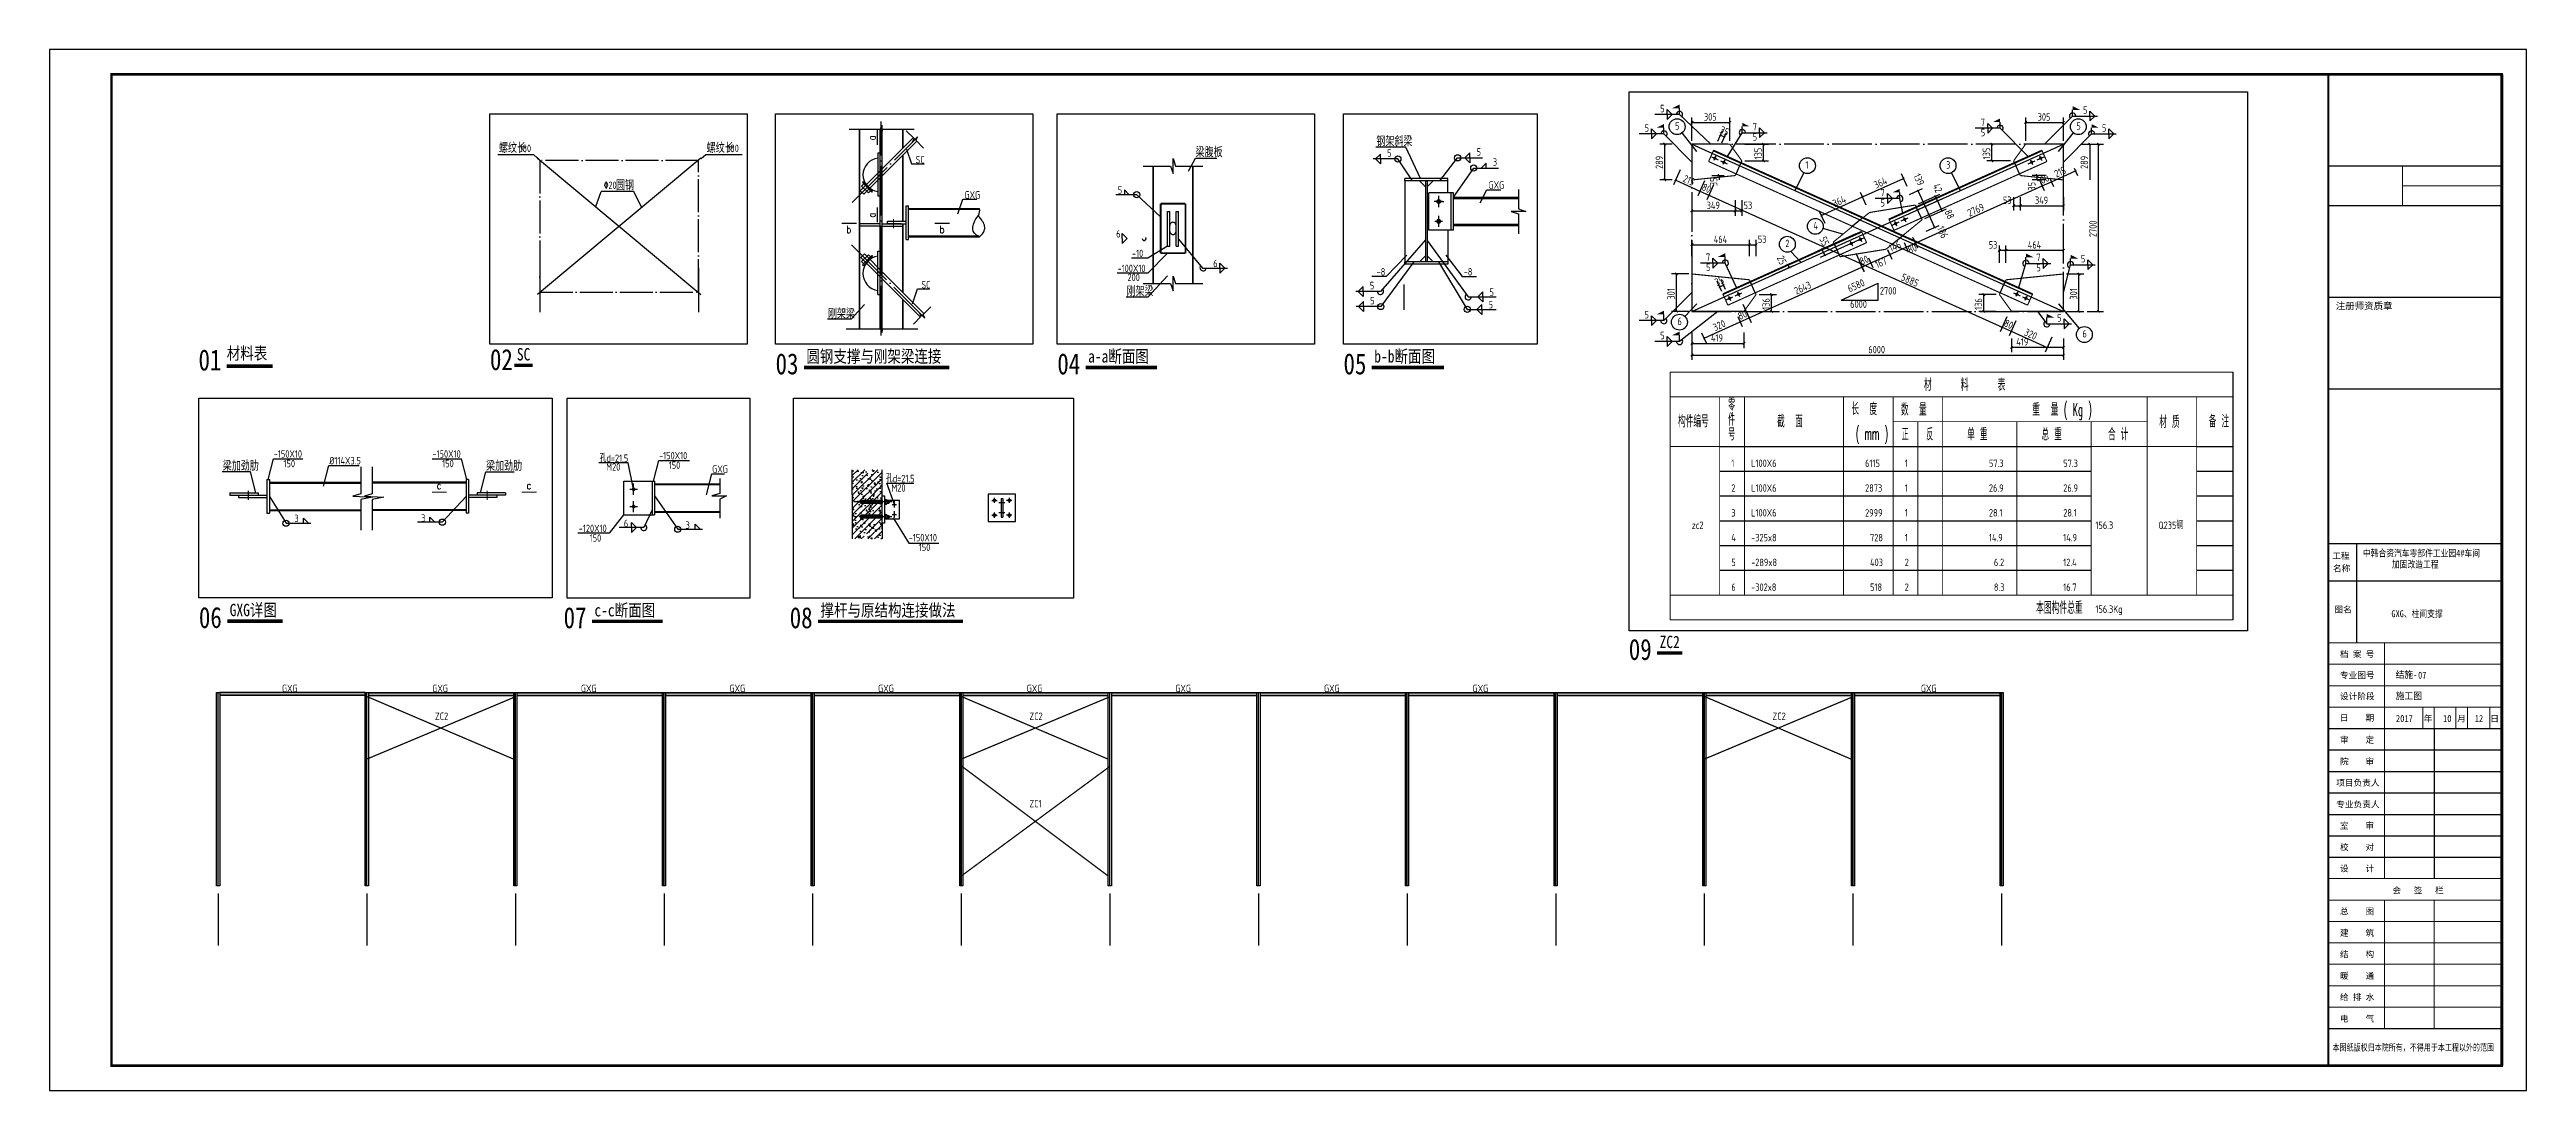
# Model space of a CAD drawing. Extents: x 10220221 to 10320221, y -710711 to -416711.
# Drawn here: x 10220221 to 10320221, y -710711 to -668711 of the extents above; entities that cross this region are included whole.
import ezdxf
from ezdxf.lldxf.tags import DXFTag

# ---------------------------------------------------------------- set-up
doc = ezdxf.new("R2010")
doc.units = 0
doc.header["$LTSCALE"] = 1000
doc.header["$MEASUREMENT"] = 0
for name, pattern in [('2', [5, 1.5, -1, 1.5, -1]), ('3', [500, 300, -200]), ('34', [0]), ('DASHED2', [0.375, 0.25, -0.125]), ('DOTE', [2.42, 2, -0.2, 0.02, -0.2])]:
    doc.linetypes.add(name, pattern=pattern)
doc.layers.get('0').update_dxf_attribs({"color": 2})
for name, color, linetype in [('10', 253, 'Continuous'), ('180', 253, '2'), ('25', 253, 'Continuous'), ('26', 253, 'Continuous'), ('_0', 7, 'Continuous'), ('AXIS', 3, 'Continuous'), ('C_P_XF_', 4, 'Continuous'), ('DIM', 7, 'Continuous'), ('DIM_LEAD', 3, 'Continuous'), ('DIM_SYMB', 3, 'Continuous'), ('DOTE', 1, 'DOTE'), ('PUB_DIM', 3, 'Continuous'), ('PUB_TEXT', 7, 'Continuous'), ('PUB_TITLE', 4, 'Continuous'), ('XX1', 7, 'Continuous'), ('ZX', 4, 'Continuous'), ('中文', 2, 'Continuous'), ('剖断线', 253, 'Continuous'), ('图名下划线', 7, 'Continuous'), ('尺寸标注', 253, 'Continuous'), ('尺寸线及数字', 253, 'Continuous'), ('层0', 7, 'Continuous'), ('层10', 7, 'Continuous'), ('层1003', 253, 'Continuous'), ('层1004', 253, 'Continuous'), ('层1005', 253, 'Continuous'), ('层1006', 253, 'Continuous'), ('层180', 2, 'Continuous'), ('折断线', 7, 'Continuous'), ('梁构件', 1, 'Continuous'), ('焊缝标注', 253, 'Continuous'), ('编号标注', 253, 'Continuous'), ('螺栓孔标注', 253, 'Continuous'), ('轴线__点划线', 253, 'Continuous'), ('钢板标注', 253, 'Continuous'), ('钢筋标注', 253, 'Continuous'), ('附图框', 251, 'Continuous')]:
    doc.layers.add(name, color=color, linetype=linetype)
doc.layers.add('图签', color=130, linetype='Continuous', lineweight=20)
doc.styles.add('BIANHAO', font='SIMHEI.TTF', dxfattribs={"width": 0.8})
doc.styles.add('GBSTYLE', font='SIMPLEX.shx', dxfattribs={"width": 0.7, "bigfont": 'HZTXT.shx'})
doc.styles.add('HZ', font='txt', dxfattribs={"width": 0.7, "height": 5, "bigfont": 'STF:宋体'})
doc.styles.add('TSSD', font='tssdeng.shx', dxfattribs={"width": 0.7, "height": 300, "bigfont": 'tssdchn.shx'})
doc.styles.add('TUMING', font='SimSun.ttf', dxfattribs={"width": 0.8, "height": 500})
doc.styles.add('图签字', font='SimSun.ttf', dxfattribs={"height": 250})
tags = doc.linetypes.add('DASH', pattern=[0.35, 0.25, -0.1]).pattern_tags.tags
tags[6:7] = [DXFTag(74, 4), DXFTag(75, 0), DXFTag(340, '0'), DXFTag(46, 1.0), DXFTag(50, 0.0), DXFTag(44, 0.0), DXFTag(45, 0.0)]
tags[4:5] = [DXFTag(74, 4), DXFTag(75, 0), DXFTag(340, '0'), DXFTag(46, 1.0), DXFTag(50, 0.0), DXFTag(44, 0.0), DXFTag(45, 0.0)]

msp = doc.modelspace()

# ---------------------------------------------------------------- texts
at = {"linetype": 'ByBlock', "ltscale": 0.01, "style": 'TSSD', "width": 0.7}
for s, p in [('GXG', (10229604, -694641)), ('GXG', (10235673, -694641)), ('GXG', (10241673, -694641)), ('GXG', (10247673, -694641)), ('GXG', (10253673, -694641)), ('GXG', (10259673, -694641)), ('GXG', (10265673, -694641)), ('GXG', (10271673, -694641)), ('GXG', (10277673, -694641)), ('GXG', (10295773, -694641)), ('ZC2', (10235782, -695761)), ('ZC2', (10259782, -695761)), ('ZC2', (10289782, -695761)), ('ZC1', (10259782, -699293))]:
    msp.add_text(s, height=300, dxfattribs=at).set_placement(p)
at = {"layer": '180', "style": 'TSSD', "width": 0.7}
msp.add_text('6580', height=300, rotation=24.22764, dxfattribs=at).set_placement((10292897, -678514))
for s, p in [('6000', (10292918, -679134)), ('2700', (10294118, -678597))]:
    msp.add_text(s, height=300, dxfattribs=at).set_placement(p)
at = {"layer": '26'}
for s, height, style, width, p in [('材     料     表', 500, 'HZ', 0.484497, (10295893, -682484)), ('零', 500, 'HZ', 0.430664, (10287993, -683284)), ('长  度', 500, 'HZ', 0.47168, (10292968, -683459)), ('数  量', 500, 'HZ', 0.47168, (10294968, -683484)), ('重  量 ( Kg )', 500, 'HZ', 0.482722, (10300268, -683484)), ('构件编号', 500, 'HZ', 0.476807, (10285968, -683959)), ('件', 500, 'HZ', 0.430664, (10287993, -683884)), ('号', 500, 'HZ', 0.430664, (10287993, -684484)), ('截  面', 500, 'HZ', 0.47168, (10289968, -683959)), ('( mm )', 500, 'HZ', 0.47168, (10293143, -684459)), ('正', 500, 'HZ', 0.430664, (10294993, -684484)), ('反', 500, 'HZ', 0.430664, (10295993, -684484)), ('单 重', 500, 'HZ', 0.467578, (10297643, -684484)), ('总 重', 500, 'HZ', 0.467578, (10300643, -684484)), ('合 计', 500, 'HZ', 0.467578, (10303330, -684484)), ('材 质', 500, 'HZ', 0.467578, (10305398, -683984)), ('备 注', 500, 'HZ', 0.467578, (10307398, -683959)), ('1', 300, 'TSSD', 0.7, (10288120, -685554)), ('L100X6', 300, 'TSSD', 0.7, (10288920, -685554)), ('6115', 300, 'TSSD', 0.7, (10293520, -685554)), ('1', 300, 'TSSD', 0.7, (10295120, -685554)), ('57.3', 300, 'TSSD', 0.7, (10298520, -685554)), ('57.3', 300, 'TSSD', 0.7, (10301520, -685554)), ('2', 300, 'TSSD', 0.7, (10288120, -686554)), ('L100X6', 300, 'TSSD', 0.7, (10288920, -686554)), ('2873', 300, 'TSSD', 0.7, (10293520, -686554)), ('1', 300, 'TSSD', 0.7, (10295120, -686554)), ('26.9', 300, 'TSSD', 0.7, (10298520, -686554)), ('26.9', 300, 'TSSD', 0.7, (10301520, -686554)), ('zc2', 300, 'TSSD', 0.7, (10286520, -688054)), ('3', 300, 'TSSD', 0.7, (10288120, -687554)), ('L100X6', 300, 'TSSD', 0.7, (10288920, -687554)), ('2999', 300, 'TSSD', 0.7, (10293520, -687554)), ('1', 300, 'TSSD', 0.7, (10295120, -687554)), ('28.1', 300, 'TSSD', 0.7, (10298520, -687554)), ('28.1', 300, 'TSSD', 0.7, (10301520, -687554)), ('156.3', 300, 'TSSD', 0.7, (10302820, -688054)), ('Q235钢', 300, 'TSSD', 0.7, (10305361, -688054)), ('4', 300, 'TSSD', 0.7, (10288120, -688554)), ('-325x8 ', 300, 'TSSD', 0.7, (10288920, -688554)), ('728', 300, 'TSSD', 0.7, (10293720, -688554)), ('1', 300, 'TSSD', 0.7, (10295120, -688554)), ('14.9', 300, 'TSSD', 0.7, (10298520, -688554)), ('14.9', 300, 'TSSD', 0.7, (10301520, -688554)), ('5', 300, 'TSSD', 0.7, (10288120, -689554)), ('-289x8 ', 300, 'TSSD', 0.7, (10288920, -689554)), ('403', 300, 'TSSD', 0.7, (10293720, -689554)), ('2', 300, 'TSSD', 0.7, (10295120, -689554)), ('6.2', 300, 'TSSD', 0.7, (10298720, -689554)), ('12.4', 300, 'TSSD', 0.7, (10301520, -689554)), ('6', 300, 'TSSD', 0.7, (10288120, -690554)), ('-302x8 ', 300, 'TSSD', 0.7, (10288920, -690554)), ('518', 300, 'TSSD', 0.7, (10293720, -690554)), ('2', 300, 'TSSD', 0.7, (10295120, -690554)), ('8.3', 300, 'TSSD', 0.7, (10298720, -690554)), ('本图构件总重', 500, 'HZ', 0.481934, (10300424, -691484)), ('16.7', 300, 'TSSD', 0.7, (10301520, -690554)), ('156.3Kg', 300, 'TSSD', 0.7, (10302820, -691441))]:
    msp.add_text(s, height=height, dxfattribs=dict(at, style=style, width=width)).set_placement(p)
at = {"layer": 'DIM_SYMB', "color": 7, "style": 'TUMING', "width": 0.8}
for s, p in [('材料表', (10227377, -681217, 0)), ('SC', (10239088, -681255, 0)), ('圆钢支撑与刚架梁连接', (10250778, -681339, 0)), ('a-a断面图', (10262152, -681339, 0)), ('b-b断面图', (10273706, -681339, 0)), ('GXG详图', (10227495, -691575, 0)), ('c-c断面图', (10242220, -691584, 0)), ('撑杆与原结构连接做法', (10251348, -691584, 0)), ('ZC2', (10285224, -692862))]:
    msp.add_text(s, height=499.4, dxfattribs=at).set_placement(p)
at = {"layer": 'PUB_DIM', "color": 1, "linetype": 'ByBlock', "style": '图签字', "width": 0.8}
for s, p in [('GXG、柱间支撑', (10314769, -691614)), ('07', (10315846, -694096))]:
    msp.add_text(s, height=280, dxfattribs=at).set_placement(p)
at = {"layer": 'PUB_TEXT', "style": 'BIANHAO', "width": 0.8}
for s, p in [('01', (10226235, -681660, 0)), ('02', (10238002, -681643, 0)), ('03', (10249534, -681816, 0)), ('04', (10260908, -681816, 0)), ('05', (10272462, -681816, 0)), ('06', (10226252, -692052, 0)), ('07', (10240976, -692060, 0)), ('08', (10250104, -692060, 0)), ('09', (10283980, -693339))]:
    msp.add_text(s, height=848.9, dxfattribs=at).set_placement(p)
at = {"layer": '尺寸标注', "style": 'TSSD', "width": 0.7}
for s, p in [('305', (10287013, -671579)), ('305', (10300487, -671579)), ('349', (10287124, -675148)), ('53', (10288615, -675148)), ('53', (10299086, -674940)), ('349', (10300377, -674940)), ('464', (10287411, -676516)), ('53', (10289189, -676516)), ('53', (10298512, -676741)), ('464', (10300089, -676741)), ('419', (10287299, -680495)), ('6000', (10293650, -680967)), ('419', (10299626, -680654))]:
    msp.add_text(s, height=300, dxfattribs=at).set_placement(p)
for s, rotation, p in [('35', 335.77189, (10287624, -672060)), ('135', 90, (10289350, -673143)), ('135', 90, (10298571, -673143)), ('289', 90, (10285361, -673528)), ('215', 335.77223, (10286137, -674027)), ('35', 90, (10287559, -674225)), ('364', 24.22777, (10293959, -674332)), ('139', 294.22777, (10295460, -673801)), ('80', 24.22749, (10300663, -674143)), ('215', 24.22777, (10301245, -673881)), ('289', 90, (10302521, -673528)), ('80', 335.77235, (10286900, -674370)), ('364', 24.22777, (10292298, -675079)), ('42', 294.22793, (10296243, -674203)), ('2769', 24.22781, (10297735, -675460)), ('35', 90, (10300400, -674401)), ('186', 294.22777, (10296415, -675922)), ('88', 294.22749, (10296715, -675252)), ('2700', 90, (10302872, -676279)), ('55', 294.22793, (10291667, -676345)), ('146', 24.22777, (10294567, -676887)), ('80', 24.22806, (10295327, -676956)), ('35', 24.22759, (10287535, -678259)), ('25', 294.22749, (10289951, -677115, 100)), ('80', 24.22759, (10293382, -677413)), ('167', 24.22777, (10294007, -677543)), ('5885', 335.77214, (10294942, -678004)), ('301', 90, (10285835, -678800)), ('136', 90, (10289674, -679214)), ('2643', 24.22786, (10290743, -678606)), ('136', 90, (10298247, -679214)), ('301', 90, (10302085, -678800)), ('320', 24.22777, (10287463, -680079)), ('80', 24.22806, (10288466, -679627)), ('80', 335.77241, (10299096, -679859)), ('320', 335.77223, (10299917, -680228))]:
    msp.add_text(s, height=300, rotation=rotation, dxfattribs=at).set_placement(p)
at = {"layer": '焊缝标注', "style": 'TSSD', "width": 0.7}
for s, p in [('5', (10285248, -671241)), ('5', (10284620, -672024)), ('7', (10288983, -671975)), ('7', (10298190, -671798)), ('5', (10298190, -672208)), ('5', (10302320, -671303)), ('5', (10303083, -672026)), ('5', (10288983, -672385)), ('7', (10294142, -674635)), ('5', (10294142, -675045)), ('7', (10287097, -677238)), ('7', (10300434, -677250)), ('5', (10287097, -677648)), ('5', (10300434, -677660)), ('5', (10302233, -677302)), ('5', (10284616, -679560)), ('5', (10301277, -679689)), ('5', (10285250, -680398))]:
    msp.add_text(s, height=300, dxfattribs=at).set_placement(p)
at = {"layer": '编号标注', "style": 'TSSD', "width": 0.7}
for s, p in [('5', (10285850, -671942)), ('5', (10302050, -671942)), ('1', (10291111, -673514)), ('3', (10296790, -673514)), ('4', (10291432, -675963)), ('2', (10290302, -676684)), ('6', (10285944, -679828)), ('6', (10302293, -680328))]:
    msp.add_text(s, height=300, dxfattribs=at).set_placement(p)

# ---------------------------------------------------------------- blocks, each defined once
blk = doc.blocks.new('$titleblk$00000195')
at = {"color": 4}
for p, q in [((-58.6, 210.6), (-58.6, 170.6)), ((-27.3, 136), (-27.3, 75.5)), ((-70, 127.4), (0, 127.4)), ((-70, 118.7), (0, 118.7)), ((-70, 110.1), (0, 110.1)), ((-70, 101.4), (0, 101.4)), ((-70, 92.8), (0, 92.8)), ((-70, 84.1), (0, 84.1))]:
    blk.add_line(p, q, dxfattribs=at)
at = {"color": 4, "const_width": 0.5}
blk.add_lwpolyline([(0, 310), (-70, 310)], dxfattribs=at)
at = {"layer": '图签', "color": 4}
for p, q in [((-40, 363), (-40, 347)), ((0, 355), (-40, 355)), ((-70, 162), (0, 162)), ((0, 153.3), (-70, 153.3)), ((-70, 144.7), (0, 144.7)), ((-52.3, 144.7), (-4.8, 144.7)), ((-47.3, 136), (-47.3, 144.7)), ((-31.9, 144.7), (-31.9, 136)), ((-27.3, 144.7), (-27.3, 136)), ((-18.5, 144.7), (-18.5, 136)), ((-13.8, 144.7), (-13.8, 136)), ((-4.8, 144.7), (-4.8, 136)), ((-4.8, 144.7), (-4.8, 136)), ((-47.3, 75.5), (-47.3, 136)), ((-4.8, 136), (-30.7, 136)), ((-27.3, 136), (-27.3, 75.5)), ((-70, 75.5), (0, 75.5)), ((-30.7, 75.5), (-52.3, 75.5)), ((-70, 66.8), (0, 66.8)), ((-47.3, 14.9), (-47.3, 66.8)), ((-47.3, 66.8), (-30.7, 66.8)), ((-27.3, 66.8), (-27.3, 14.9)), ((-27.3, 66.8), (-27.3, 14.9)), ((-70, 58.2), (0, 58.2)), ((-70, 49.5), (0, 49.5)), ((-70, 40.9), (0, 40.9)), ((-70, 32.2), (0, 32.2)), ((-70, 23.6), (0, 23.6)), ((-30.7, 14.9), (-47.3, 14.9))]:
    blk.add_line(p, q, dxfattribs=at)
at = {"layer": '图签'}
blk.add_line((-47.3, 136), (-47.3, 170.6), dxfattribs=at)
at = {"layer": '图签', "color": 4, "const_width": 0.8}
blk.add_lwpolyline([(-70, 400), (0, 400), (0, 0), (-70, 0), (-70, 400)], close=True, dxfattribs=at)
at = {"layer": '图签', "color": 4}
for points, const_width in [([(0, 0), (0, 400)], 1.2), ([(0, 363), (-70, 363)], 0.5), ([(0, 347), (-70, 347)], 0.5), ([(0, 273), (-70, 273)], 0.5), ([(0, 210.6), (-70, 210.6)], 0.5), ([(0, 195.6), (-70, 195.6)], 0.5), ([(0, 170.6), (-70, 170.6)], 0.5), ([(0, 136), (-70, 136)], 0.5), ([(-70, 75.5), (0, 75.5)], 0.5), ([(-70, 75.5), (0, 75.5)], 0.5), ([(-70, 14.9), (0, 14.9)], 0.5)]:
    blk.add_lwpolyline(points, dxfattribs=dict(at, const_width=const_width))
at = {"linetype": 'Continuous', "style": '图签字'}
for s, height, p in [('注册师资质章', 2.73, (-67, 305.2)), ('工程', 2.5, (-68.4, 204.5)), ('名称', 2.5, (-68.1, 199.4)), ('图名', 2.5, (-67.5, 182.8)), ('档 案 号', 2.5, (-65.3, 164.8)), ('设计阶段', 2.5, (-65.3, 147.8)), ('专业图号', 2.5, (-65.3, 156.3)), ('日    期', 2.5, (-65.3, 139.1)), ('年', 2.5, (-31.5, 138.8)), ('月', 2.5, (-18, 138.8)), ('日', 2.5, (-4.6, 138.8)), ('审    定', 2.5, (-65.3, 130.2)), ('院    审', 2.5, (-65.3, 121.5)), ('项目负责人', 2.5, (-66.8, 112.9)), ('专业负责人', 2.5, (-66.8, 104.2)), ('室    审', 2.5, (-65.3, 95.6)), ('校    对', 2.5, (-65.3, 86.9)), ('设    计', 2.5, (-65.3, 78.3)), ('会   签   栏', 2.5, (-44.1, 69.5)), ('总    图', 2.5, (-65.3, 61)), ('建    筑', 2.5, (-65.3, 52.3)), ('结    构', 2.5, (-65.3, 43.7)), ('暖    通', 2.5, (-65.3, 35)), ('给 排 水', 2.5, (-65.3, 26.4)), ('电    气', 2.5, (-65.3, 17.7))]:
    blk.add_text(s, height=height, dxfattribs=at).set_placement(p)
at = {"color": 1, "linetype": 'Continuous', "style": '图签字', "width": 0.75}
blk.add_text('本图纸版权归本院所有，不得用于本工程以外的范围', height=2.7, dxfattribs=at).set_placement((-68.3, 6))
at = {"layer": 'PUB_DIM', "color": 1, "linetype": 'ByBlock', "style": '图签字'}
for s, width, p in [('中韩合资汽车零部件工业园4#车间', 0.8, (-56, 205.4)), ('加固改造工程', 0.8, (-44.3, 200.9)), ('2017', 0.9, (-42.7, 138.7)), ('10', 0.9, (-23.7, 138.7)), ('12', 0.9, (-10.9, 138.7))]:
    blk.add_text(s, height=2.8, dxfattribs=dict(at, width=width)).set_placement(p)
at = {"layer": 'PUB_DIM', "linetype": 'ByBlock', "style": '图签字', "width": 0.9}
for s, p in [('结施-', (-42.8, 156.4)), ('施工图', (-42.8, 147.8))]:
    blk.add_text(s, height=2.8, dxfattribs=at).set_placement(p)
blk = doc.blocks.new('sc1')
at = {"layer": 'AXIS'}
for p, q in [((466708, -29337), (466708, -32017)), ((476308, -29337), (476308, -32017))]:
    blk.add_line(p, q, dxfattribs=at)
at = {"layer": 'DIM_LEAD'}
for p, q in [((464170, -22483, 0), (466329, -22483, 0)), ((466567, -22704), (466329, -22483, 0)), ((476470, -22709), (476750, -22483, 0)), ((476750, -22483, 0), (478956, -22483, 0)), ((470099, -25626, 0), (470409, -24716)), ((472402, -24716), (470409, -24716)), ((470409, -24716), (470409, -24716)), ((472869, -25666, 0), (472402, -24716))]:
    blk.add_line(p, q, dxfattribs=at)
at = {"layer": '层1006'}
for q in [(466538, -22664), (466539, -22664)]:
    blk.add_line((466708, -22833), q, dxfattribs=at)
at = {"layer": '层1006', "const_width": 5.98}
blk.add_lwpolyline([(466711, -22833, 1), (466705, -22833, 1), (466711, -22833, 1)], format="xyb", dxfattribs=at)
blk.add_lwpolyline([(466711, -22833, 1), (466705, -22833, 1), (466711, -22833, 1)], format="xyb", dxfattribs=at)
at = {"layer": '层180', "color": 2, "linetype": '3'}
for p, q in [((476450, -22704), (466567, -30938)), ((466567, -22704), (476450, -30938)), ((466567, -30938), (466567, -30938))]:
    blk.add_line(p, q, dxfattribs=at)
at = {"layer": '层180', "color": 2, "linetype": 'DOTE'}
for p, q in [((466708, -22833), (466708, -30808)), ((476308, -22833), (466708, -22833)), ((476308, -30808), (476308, -22833)), ((466708, -30808), (476308, -30808))]:
    blk.add_line(p, q, dxfattribs=at)
at = {"layer": '层180', "const_width": 27}
for points in [[(466557, -30926), (476439, -22692)], [(466556, -22716), (476438, -30949)], [(476461, -22716), (466577, -30950)], [(476461, -30927), (466577, -22692)], [(466557, -30926), (466557, -30926)], [(466577, -30950), (466577, -30950)]]:
    blk.add_lwpolyline(points, dxfattribs=at)
at = {"layer": '轴线__点划线', "color": 94, "linetype": '3'}
blk.add_line((476308, -30690), (476308, -31771), dxfattribs=at)
at = {"layer": 'DIM_LEAD', "color": 7, "style": 'TSSD', "width": 0.7}
for s, height, p in [('螺纹长', 600, (464229, -22376, 0)), ('180', 450, (465468, -22326, 0)), ('螺纹长', 600, (476809, -22376, 0)), ('180', 450, (478048, -22326, 0)), ('圆钢', 600, (471315, -24636)), ('\x8220', 450, (470585, -24559))]:
    blk.add_text(s, height=height, dxfattribs=at).set_placement(p)
blk = doc.blocks.new('SC节点1')
for p, q in [((145, 7547), (346, 6953)), ((346, 6953), (851, 6953)), ((2211, 4935), (2412, 5530)), ((2412, 5530), (2989, 5530)), ((-1556, 1278), (-2089, 683)), ((381, 1311), (582, 1906)), ((582, 1906), (1079, 1906)), ((-2089, 683), (-3045, 683))]:
    blk.add_line(p, q)
at = {"layer": '剖断线', "const_width": 45}
for points in [[(-1034, 8314), (-1034, 7714)], [(-1034, 8314), (-1034, 7714)], [(-1034, 5194), (-1034, 4594)], [(-1034, 5194), (-1034, 4594)], [(-2474, 4555), (-1874, 4555)], [(-2474, 4555), (-1874, 4555)], [(1287, 4555), (1887, 4555)], [(1287, 4555), (1887, 4555)]]:
    blk.add_lwpolyline(points, dxfattribs=at)
at = {"layer": '图名下划线', "const_width": 70}
for points in [[(-1750, 4435), (-1750, 8358)], [(-1750, 4435), (-1750, 8358)], [(0, 7591), (0, 8358)], [(0, 7591), (0, 8358)], [(0, 4635), (0, 7308)], [(0, 4635), (0, 7308)], [(-1750, 297), (-1750, 4535)], [(-1750, 297), (-1750, 4535)], [(0, 1761), (0, 4535)], [(0, 1761), (0, 4535)], [(0, 297), (0, 1478)], [(0, 297), (0, 1478)]]:
    blk.add_lwpolyline(points, dxfattribs=at)
at = {"layer": '尺寸线及数字'}
blk.add_line((-56, 4535), (-614, 4535), dxfattribs=at)
blk.add_line((-56, 4535), (-614, 4535), dxfattribs=at)
at = {"layer": '层0', "color": 7}
for p, q in [((-1016, 7394), (-1016, 5659)), ((-1016, 7394), (-1016, 5659)), ((-1016, 7394), (-915, 7393)), ((-1016, 7394), (-1016, 5659)), ((-1016, 7394), (-1016, 5659)), ((-1016, 7394), (-915, 7393)), ((-1669, 6056), (-1580, 6146)), ((-1669, 6056), (-1580, 6146)), ((-1394, 5781), (-1669, 6056)), ((-1394, 5781), (-1669, 6056)), ((-1594, 6233), (-1630, 6197)), ((-1594, 6233), (-1630, 6197)), ((-1256, 5817), (-1630, 6197)), ((-1256, 5817), (-1630, 6197)), ((-1223, 5849), (-1594, 6233)), ((-1223, 5849), (-1594, 6233)), ((-1725, 5866), (-1602, 5989)), ((-1725, 5866), (-1602, 5989)), ((-1584, 5724), (-1725, 5866)), ((-1584, 5724), (-1725, 5866)), ((-1584, 5724), (-1461, 5848)), ((-1584, 5724), (-1461, 5848)), ((-1394, 5781), (-1307, 5868)), ((-1394, 5781), (-1307, 5868)), ((-1256, 5817), (-1223, 5849)), ((-1256, 5817), (-1223, 5849)), ((-1016, 5659), (-915, 5659)), ((-1016, 5659), (-915, 5659)), ((131, 5265), (231, 5265)), ((131, 3905), (131, 5265)), ((131, 5265), (231, 5265)), ((131, 3905), (131, 5265)), ((231, 3905), (231, 5265)), ((231, 3905), (231, 5265)), ((231, 5155), (3088, 5155)), ((231, 5155), (3088, 5155)), ((-915, 4535), (-1750, 4535)), ((-915, 4535), (-1750, 4535)), ((-915, 4435), (-1750, 4435)), ((-915, 4435), (-1750, 4435)), ((-915, 4435), (-1584, 4435)), ((-915, 4435), (-1584, 4435)), ((-915, 4435), (-915, 4535)), ((-915, 4435), (-915, 4535)), ((-835, 4535), (131, 4535)), ((-835, 4535), (131, 4535)), ((-835, 4435), (0, 4435)), ((-835, 4435), (0, 4435)), ((-627, 4535), (-627, 4635)), ((-627, 4635), (131, 4635)), ((-627, 4535), (-627, 4635)), ((-627, 4635), (131, 4635)), ((231, 4015), (3088, 4015)), ((231, 4015), (3088, 4015)), ((-1699, 3177), (-1558, 3319)), ((-1699, 3177), (-1558, 3319)), ((-1699, 3177), (-1602, 3080)), ((-1699, 3177), (-1602, 3080)), ((-1394, 3288), (-1669, 3013)), ((-1394, 3288), (-1669, 3013)), ((-1669, 3013), (-1580, 2923)), ((-1669, 3013), (-1580, 2923)), ((-1256, 3253), (-1630, 2873)), ((-1256, 3253), (-1630, 2873)), ((-1256, 3253), (-1630, 2873)), ((-1256, 3253), (-1630, 2873)), ((-1223, 3220), (-1594, 2836)), ((-1223, 3220), (-1594, 2836)), ((-1558, 3319), (-1461, 3222)), ((-1558, 3319), (-1461, 3222)), ((-1394, 3288), (-1307, 3201)), ((-1394, 3288), (-1307, 3201)), ((-1256, 3253), (-1223, 3220)), ((-1256, 3253), (-1223, 3220)), ((-1016, 1676), (-1016, 3427)), ((-1016, 3427), (-915, 3427)), ((-1016, 1676), (-1016, 3427)), ((-1016, 3427), (-915, 3427)), ((131, 3905), (231, 3905)), ((131, 3905), (231, 3905)), ((-1594, 2836), (-1630, 2873)), ((-1594, 2836), (-1630, 2873)), ((-835, 2596), (849, 912)), ((-835, 2596), (849, 912)), ((-835, 2313), (708, 770)), ((-835, 2313), (708, 770)), ((-1016, 1676), (-915, 1676)), ((-1016, 1676), (-915, 1676))]:
    blk.add_line(p, q, dxfattribs=at)
blk.add_lwpolyline([(3088, 4015), (3027, 4045), (2974, 4078), (2928, 4115), (2890, 4155), (2861, 4198), (2839, 4244), (2825, 4294), (2819, 4346), (2821, 4402), (2831, 4461), (2849, 4523), (2874, 4589), (2908, 4657), (2949, 4729), (2999, 4804), (3045, 4863), (3077, 4936), (3095, 5022), (3099, 5090), (3088, 5155)], dxfattribs=at)
blk.add_lwpolyline([(3088, 4015), (3027, 4045), (2974, 4078), (2928, 4115), (2890, 4155), (2861, 4198), (2839, 4244), (2825, 4294), (2819, 4346), (2821, 4402), (2831, 4461), (2849, 4523), (2874, 4589), (2908, 4657), (2949, 4729), (2999, 4804), (3045, 4863), (3077, 4936), (3095, 5022), (3099, 5090), (3088, 5155)], dxfattribs=at)
at = {"layer": '层0', "color": 7, "const_width": 45}
blk.add_lwpolyline([(-381, 4355), (-381, 4725)], dxfattribs=at)
blk.add_lwpolyline([(-381, 4355), (-381, 4725)], dxfattribs=at)
at = {"layer": '层0'}
for centre, radius, start, end in [((-943, 6511), 673, 96.26526, 263.74186), ((-943, 6511), 673, 96.26532, 263.7418), ((-915, 2534), 700, 98.27631, 261.71854), ((-915, 2534), 700, 98.28125, 261.71876)]:
    blk.add_arc(centre, radius, start, end, dxfattribs=at)
at = {"layer": '层1003'}
for p, q in [((-835, 6756), (415, 8006)), ((-835, 6756), (415, 8006)), ((-835, 6473), (557, 7865)), ((-835, 6473), (557, 7865))]:
    blk.add_line(p, q, dxfattribs=at)
at = {"layer": '层1004', "linetype": 'DASH'}
for p, q in [((-915, 297), (-915, 8358)), ((-835, 297), (-835, 8358)), ((231, 5125), (3088, 5125)), ((231, 4045), (3033, 4045))]:
    blk.add_line(p, q, dxfattribs=at)
at = {"layer": '层1004', "color": 7}
for p, q in [((-1602, 5989), (-835, 6756)), ((-1602, 5989), (-835, 6756)), ((-1461, 5848), (-835, 6473)), ((-1461, 5848), (-835, 6473)), ((3045, 4863), (3045, 4863)), ((3045, 4863), (3045, 4863)), ((-1602, 3080), (-815, 2293)), ((-1602, 3080), (-815, 2293)), ((-1461, 3222), (-835, 2596)), ((-1461, 3222), (-835, 2596))]:
    blk.add_line(p, q, dxfattribs=at)
blk.add_lwpolyline([(3088, 4015), (3136, 4052), (3177, 4091), (3213, 4131), (3242, 4172), (3266, 4213), (3284, 4256), (3296, 4300), (3303, 4344), (3304, 4390), (3298, 4437), (3287, 4484), (3270, 4533), (3248, 4582), (3219, 4633), (3185, 4684), (3149, 4734), (3118, 4762), (3090, 4801), (3066, 4835), (3045, 4863), (3045, 4863)], dxfattribs=at)
blk.add_lwpolyline([(3088, 4015), (3136, 4052), (3177, 4091), (3213, 4131), (3242, 4172), (3266, 4213), (3284, 4256), (3296, 4300), (3303, 4344), (3304, 4390), (3298, 4437), (3287, 4484), (3270, 4533), (3248, 4582), (3219, 4633), (3185, 4684), (3149, 4734), (3118, 4762), (3090, 4801), (3066, 4835), (3045, 4863), (3045, 4863)], dxfattribs=at)
at = {"layer": '折断线'}
for points in [[(-2168, 8358), (-907, 8358), (-857, 8508), (-857, 8208), (-807, 8358), (454, 8358)], [(-2168, 8358), (-907, 8358), (-857, 8508), (-857, 8208), (-807, 8358), (454, 8358)], [(136, 8285), (447, 7974), (377, 7833), (589, 8045), (518, 7903), (829, 7592)], [(136, 8285), (447, 7974), (377, 7833), (589, 8045), (518, 7903), (829, 7592)], [(429, 491), (740, 803), (669, 944), (882, 732), (811, 873), (1122, 1184)], [(429, 491), (740, 803), (669, 944), (882, 732), (811, 873), (1122, 1184)], [(-2298, 297), (-906, 297), (-856, 447), (-856, 147), (-806, 297), (608, 297)], [(-2298, 297), (-906, 297), (-856, 447), (-856, 147), (-806, 297), (608, 297)]]:
    blk.add_lwpolyline(points, dxfattribs=at)
at = {"layer": '轴线__点划线', "color": 94, "linetype": 'DOTE'}
for p, q in [((-2052, 5397), (583, 8032)), ((-875, 32), (-875, 8660)), ((-2072, 3692), (875, 744))]:
    blk.add_line(p, q, dxfattribs=at)
at = {"ltscale": 50, "style": 'GBSTYLE', "width": 0.8}
for p in [(-1108, 7908, 0), (-1108, 4788, 0)]:
    blk.add_text('a', height=300, rotation=90, dxfattribs=at).set_placement(p)
for p in [(-2279, 4155, 0), (1482, 4155, 0)]:
    blk.add_text('b', height=300, dxfattribs=at).set_placement(p)
at = {"layer": '钢筋标注', "style": 'TSSD', "width": 0.7}
for s, height, p in [('SC', 300, (511, 6974, 0)), ('GXG', 300, (2486, 5551, 0)), ('SC', 300, (746, 1927, 0)), ('刚架梁', 400, (-3028, 705, 0))]:
    blk.add_text(s, height=height, dxfattribs=at).set_placement(p)
blk = doc.blocks.new('SC节点2')
for p, q in [((-4455, 2356), (-5599, 2356)), ((-4237, 1515), (-4455, 2356)), ((-3738, 2045), (-3520, 2886)), ((-3520, 2886), (-2335, 2886)), ((-1500, 1774), (-1283, 2615)), ((-1283, 2615), (-69, 2615)), ((2887, 2886), (4072, 2886)), ((4289, 2045), (4072, 2886)), ((4832, 1515), (5049, 2356)), ((5049, 2356), (6194, 2356)), ((-5289, 1515), (-5289, 1415))]:
    blk.add_line(p, q)
at = {"layer": '剖断线', "const_width": 45}
for points in [[(3471, 1532), (2871, 1532)], [(7097, 1532), (6497, 1532)]]:
    blk.add_lwpolyline(points, dxfattribs=at)
at = {"layer": '层0', "color": 7}
for p, q in [((-3789, 2045), (-3689, 2045)), ((-3789, 2045), (-3789, 685)), ((-3689, 2045), (-3689, 685)), ((4349, 2045), (4249, 2045)), ((4249, 2045), (4249, 685)), ((4349, 2045), (4349, 685)), ((-5289, 1515), (-4139, 1515)), ((-5289, 1415), (-3789, 1415)), ((-4939, 1415), (-4939, 1315)), ((-4939, 1315), (-3789, 1315)), ((-4139, 1515), (-4139, 1415)), ((-3689, 1935), (0, 1935)), ((4249, 1935), (469, 1935)), ((5849, 1415), (4349, 1415)), ((5499, 1315), (4349, 1315)), ((5849, 1515), (4699, 1515)), ((4699, 1515), (4699, 1415)), ((5499, 1415), (5499, 1315)), ((5849, 1515), (5849, 1415)), ((-3789, 685), (-3689, 685)), ((-3689, 795), (0, 795)), ((4249, 795), (469, 795)), ((4349, 685), (4249, 685))]:
    blk.add_line(p, q, dxfattribs=at)
at = {"layer": '层0', "color": 7, "const_width": 45}
for points in [[(-4539, 1595), (-4539, 1225)], [(5099, 1595), (5099, 1225)]]:
    blk.add_lwpolyline(points, dxfattribs=at)
at = {"layer": '层1003'}
for p, q in [((-3689, 1365), (-3015, 283)), ((4249, 1365), (3291, 325)), ((-3015, 283), (-2014, 283)), ((-2315, 283), (-2315, 483)), ((-2315, 483), (-2115, 283)), ((3291, 325), (2291, 325)), ((2791, 325), (2791, 525)), ((2991, 325), (2791, 525))]:
    blk.add_line(p, q, dxfattribs=at)
for centre in [(-3015, 283), (3291, 325)]:
    blk.add_circle(centre, 125, dxfattribs=at)
for points in [[(-3689, 1365), (-3649, 1273), (-3623, 1288)], [(4249, 1365), (4170, 1302), (4192, 1282)]]:
    blk.add_solid(points, dxfattribs=at)
at = {"layer": '层1004', "linetype": 'DASH'}
for p, q in [((-3689, 1905), (0, 1905)), ((4249, 1905), (469, 1905)), ((-3689, 825), (0, 825)), ((4249, 825), (469, 825))]:
    blk.add_line(p, q, dxfattribs=at)
at = {"layer": '层1004'}
for points, const_width in [([(-3738, 2045, 1), (-3739, 2045, 1), (-3738, 2045, 1)], 1.02), ([(4299, 2045, 1), (4298, 2045, 1), (4299, 2045, 1)], 0.896), ([(4249, 1935, 1), (4249, 1935, 1), (4249, 1935, 1)], 0.0208)]:
    blk.add_lwpolyline(points, format="xyb", dxfattribs=dict(at, const_width=const_width))
blk.add_lwpolyline([(-3689, 1935, 1), (-3689, 1935, 1), (-3689, 1935, 1)], format="xyb", dxfattribs=at)
at = {"layer": '折断线'}
for points in [[(0, 2560), (0, 1470), (-321, 1376), (469, 1329), (0, 1238), (0, 0)], [(466, 2560), (466, 1470), (146, 1376), (936, 1329), (466, 1238), (466, 0)]]:
    blk.add_lwpolyline(points, dxfattribs=at)
at = {"ltscale": 50, "style": 'GBSTYLE', "width": 0.8}
for p in [(3071, 1657, 0), (6697, 1657, 0)]:
    blk.add_text('c', height=300, dxfattribs=at).set_placement(p)
at = {"layer": '钢筋标注', "style": 'TSSD', "width": 0.7}
for s, height, p in [('-150X10', 300, (-3510, 2928)), ('-150X10', 300, (2897, 2928)), ('梁加劲肋', 400, (-5572, 2398)), ('150', 300, (-3118, 2541)), ('%%C114X3.5', 300, (-1273, 2657)), ('150', 300, (3289, 2541)), ('梁加劲肋', 400, (5059, 2398)), ('3', 300, (-2677, 325)), ('3', 300, (2439, 342))]:
    blk.add_text(s, height=height, dxfattribs=at).set_placement(p)
blk = doc.blocks.new('SC节点3')
for p, q in [((-374, 2419), (-592, 3479)), ((426, 2743), (643, 3584)), ((643, 3584), (1881, 3584)), ((2571, 2197), (2788, 3038)), ((2788, 3038), (3301, 3038)), ((-776, 1383), (-1365, 647)), ((-1365, 647), (-2629, 647))]:
    blk.add_line(p, q)
at = {"layer": '层0', "color": 7}
for p, q in [((-776, 2743), (-776, 1383)), ((-775, 2744), (374, 2744)), ((374, 2744), (474, 2744)), ((374, 2744), (374, 1384)), ((474, 2744), (474, 1384)), ((474, 2634), (3106, 2634)), ((-775, 1384), (374, 1384)), ((374, 1384), (474, 1384)), ((474, 1494), (3106, 1494))]:
    blk.add_line(p, q, dxfattribs=at)
at = {"layer": '层10'}
for p, q in [((-524, 2419), (-224, 2419)), ((-449, 2419), (-299, 2419)), ((-374, 2194), (-374, 2644)), ((-374, 2307), (-374, 2532)), ((-524, 1719), (-224, 1719)), ((-449, 1719), (-299, 1719)), ((-374, 1494), (-374, 1944)), ((-374, 1607), (-374, 1832))]:
    blk.add_line(p, q, dxfattribs=at)
at = {"layer": '层10', "const_width": 75}
for points in [[(-337, 2419, 1), (-412, 2419, 1), (-337, 2419, 1)], [(-337, 1719, 1), (-412, 1719, 1), (-337, 1719, 1)]]:
    blk.add_lwpolyline(points, format="xyb", dxfattribs=at)
at = {"layer": '层1003'}
for p, q in [((474, 2150), (1409, 805)), ((-464, 874), (-464, 1074)), ((-264, 874), (-464, 1074)), ((374, 1594), (36, 874)), ((2109, 805), (2109, 1005)), ((2109, 1005), (2309, 805)), ((36, 874), (-964, 874)), ((-464, 874), (-464, 674)), ((-264, 874), (-464, 674)), ((1409, 805), (2409, 805))]:
    blk.add_line(p, q, dxfattribs=at)
blk.add_circle((1409, 805), 125, dxfattribs=at)
blk.add_arc((36, 874), 125, 179.47659, 54.72286, dxfattribs=at)
for points in [[(474, 2150), (519, 2059), (544, 2076)], [(374, 1594), (321, 1521), (345, 1503)]]:
    blk.add_solid(points, dxfattribs=at)
at = {"layer": '层1004', "linetype": 'DASH'}
for p, q in [((474, 2604), (3106, 2604)), ((474, 1524), (3106, 1524))]:
    blk.add_line(p, q, dxfattribs=at)
at = {"layer": '层1004'}
for points, const_width in [([(424, 2656, 1), (423, 2656, 1), (424, 2656, 1)], 1), ([(-595, 1572, 1), (-596, 1572, 1), (-595, 1572, 1)], 0.896)]:
    blk.add_lwpolyline(points, format="xyb", dxfattribs=dict(at, const_width=const_width))
blk.add_lwpolyline([(474, 2634, 1), (474, 2634, 1), (474, 2634, 1)], format="xyb", dxfattribs=at)
at = {"layer": '层1005', "const_width": 0.0417}
blk.add_lwpolyline([(-374, 2419, 1), (-374, 2419, 1), (-374, 2419, 1)], format="xyb", dxfattribs=at)
at = {"layer": '折断线'}
blk.add_lwpolyline([(3106, 2856), (3106, 2245), (2785, 2151), (3379, 2152), (3106, 2013), (3106, 1250)], dxfattribs=at)
at = {"layer": '钢筋标注'}
blk.add_line((-592, 3479), (-1785, 3479), dxfattribs=at)
at = {"layer": '钢筋标注', "style": 'TSSD', "width": 0.7}
for s, p in [('孔d=21.5', (-1744, 3521)), ('M20', (-1481, 3169)), ('-150X10', (653, 3626)), ('150', (1045, 3239)), ('GXG', (2798, 3080)), ('6', (-767, 892)), ('3', (1724, 823)), ('-120X10', (-2588, 689)), ('150', (-2148, 301))]:
    blk.add_text(s, height=300, dxfattribs=at).set_placement(p)
blk = doc.blocks.new('SC节点4')
for p, q in [((629, 4839), (901, 5359)), ((901, 5359), (1769, 5359)), ((-1965, 4084), (-1965, 3884)), ((-1016, 1326), (-1674, 1326)), ((-230, 1815), (-1016, 1326)), ((-230, 1525), (-1016, 720)), ((-1016, 720), (-2257, 720)), ((-230, 606), (-1016, -254)), ((-1016, -254), (-1893, -254))]:
    blk.add_line(p, q)
blk.add_arc((-1164, 2117), 77.6, 180, 28.53094)
at = {"layer": 'DIM_LEAD'}
for p, q in [((220, 2086), (1193, 922)), ((1193, 922), (2195, 922))]:
    blk.add_line(p, q, dxfattribs=at)
blk.add_lwpolyline([(220, 2086, 0, 26.7, 0), (284, 2009, 0, 0, 0)], format="xyseb", dxfattribs=at)
at = {"layer": '图名下划线', "const_width": 70}
for points in [[(-800, 300), (-800, 5043)], [(-800, 300), (-800, 5043)], [(800, 5043), (800, 300)], [(800, 5043), (800, 300)], [(-500, 1525), (-500, 3525)], [(-500, 3525), (500, 3525)], [(-500, 1525), (-500, 3525)], [(-500, 3525), (500, 3525)], [(500, 3525), (500, 1525)], [(500, 3525), (500, 1525)], [(500, 1525), (-500, 1525)], [(500, 1525), (-500, 1525)]]:
    blk.add_lwpolyline(points, dxfattribs=at)
at = {"layer": '层1003'}
for p, q in [((-1765, 3884), (-1965, 4084)), ((-1765, 3884), (-1965, 4084)), ((-1465, 3884), (-2306, 3884)), ((-1465, 3884), (-2306, 3884)), ((-500, 2992), (-1465, 3884)), ((-500, 2992), (-1465, 3884)), ((-2051, 2117), (-2051, 2317)), ((-1851, 2117), (-2051, 2317)), ((-2051, 2117), (-2051, 2317)), ((-1851, 2117), (-2051, 2317)), ((-2051, 2117), (-2051, 1917)), ((-1851, 2117), (-2051, 1917)), ((-2051, 2117), (-2051, 1917)), ((-1851, 2117), (-2051, 1917)), ((1888, 922), (1888, 1122)), ((1888, 1122), (2088, 922)), ((1888, 922), (1888, 1122)), ((1888, 1122), (2088, 922)), ((1888, 922), (1888, 722)), ((1888, 722), (2088, 922)), ((1888, 922), (1888, 722)), ((1888, 722), (2088, 922))]:
    blk.add_line(p, q, dxfattribs=at)
blk.add_circle((-1465, 3884), 125, dxfattribs=at)
blk.add_circle((-1465, 3884), 125, dxfattribs=at)
blk.add_arc((1213, 939), 125, 141.0868, 352.17431, dxfattribs=at)
at = {"layer": '层1004'}
for p, q in [((-230, 1815), (-230, 3205)), ((-230, 3205), (-130, 3205)), ((-230, 1815), (-230, 3205)), ((-230, 3205), (-130, 3205)), ((-130, 1815), (-130, 3205)), ((-130, 1815), (-130, 3205)), ((120, 1815), (120, 3205)), ((120, 3205), (220, 3205)), ((120, 1815), (120, 3205)), ((120, 3205), (220, 3205)), ((220, 1815), (220, 3205)), ((220, 1815), (220, 3205)), ((-230, 1815), (-130, 1815)), ((-230, 1815), (-130, 1815)), ((120, 1815), (220, 1815)), ((120, 1815), (220, 1815))]:
    blk.add_line(p, q, dxfattribs=at)
for centre, start, end in [((-5, 2650), 357.69138, 182.30864), ((-5, 2650), 357.68793, 182.31206), ((-5, 2400), 177.71296, 2.27638), ((-5, 2400), 177.71981, 2.27661)]:
    blk.add_arc(centre, 125, start, end, dxfattribs=at)
at = {"layer": '折断线'}
for points in [[(-1200, 5043), (-100, 5043), (0, 4743), (0, 5343), (100, 5043), (1200, 5043)], [(-1200, 5043), (-100, 5043), (0, 4743), (0, 5343), (100, 5043), (1200, 5043)], [(-1200, 300), (-100, 300), (0, 0), (0, 600), (100, 300), (1200, 300)], [(-1200, 300), (-100, 300), (0, 0), (0, 600), (100, 300), (1200, 300)]]:
    blk.add_lwpolyline(points, dxfattribs=at)
at = {"layer": '钢筋标注', "style": 'TSSD', "width": 0.7}
for s, height, p in [('梁腹板', 400, (911, 5401)), ('5', 300, (-2233, 3922)), ('6', 300, (-2294, 2156)), ('-100X10', 300, (-2240, 762)), ('-10', 300, (-1656, 1368)), ('6', 300, (1623, 961)), ('刚架梁', 400, (-1876, -212)), ('200', 300, (-1839, 399))]:
    blk.add_text(s, height=height, dxfattribs=at).set_placement(p)
blk = doc.blocks.new('SC节点5')
for p, q in [((-825, 6462), (-2034, 6462)), ((-231, 5205), (-825, 6462)), ((2176, 4227), (2449, 4747)), ((2449, 4747), (3006, 4747)), ((-792, 2116), (-1620, 1245)), ((787, 2116), (1447, 1245)), ((-1620, 1245), (-2197, 1245)), ((1447, 1245), (2023, 1245))]:
    blk.add_line(p, q)
at = {"linetype": 'ByBlock', "ltscale": 0.01}
for p, q in [((-870, 5115), (-870, 5205)), ((870, 5115), (870, 5205))]:
    blk.add_line(p, q, dxfattribs=at)
at = {"layer": '中文'}
for p, q in [((870, 5205), (-870, 5205)), ((870, 5205), (-870, 5205)), ((870, 5115), (-870, 5115)), ((-870, 5115), (-870, 1835)), ((870, 5115), (-870, 5115)), ((-30, 4865), (-280, 5115)), ((-30, 4865), (-280, 5115)), ((-30, 5115), (-30, 1835)), ((-30, 5115), (-30, 1835)), ((30, 5115), (30, 1835)), ((280, 5115), (30, 4865)), ((30, 5115), (30, 1835)), ((280, 5115), (30, 4865)), ((870, 4625), (870, 5115)), ((1099, 4445), (3719, 4445)), ((1099, 4445), (3719, 4445)), ((870, 3125), (870, 1835)), ((870, 3125), (870, 1835)), ((1099, 3305), (3719, 3305)), ((1099, 3305), (3719, 3305)), ((-30, 2085), (-280, 1835)), ((-30, 2085), (-280, 1835)), ((30, 2085), (280, 1835)), ((30, 2085), (280, 1835)), ((-870, 1745), (-870, 1835)), ((870, 1835), (-870, 1835)), ((-870, 1745), (-870, 1835)), ((870, 1835), (-870, 1835)), ((870, 1745), (-870, 1745)), ((870, 1745), (-870, 1745)), ((870, 1835), (870, 1745)), ((870, 1835), (870, 1745))]:
    blk.add_line(p, q, dxfattribs=at)
at = {"layer": '尺寸线及数字'}
blk.add_line((-900, -100), (-900, 923), dxfattribs=at)
blk.add_line((-900, -100), (-900, 923), dxfattribs=at)
at = {"layer": '层10'}
for p, q in [((99, 3125), (99, 4625)), ((1099, 4625), (99, 4625)), ((99, 3125), (99, 4625)), ((1099, 4625), (99, 4625)), ((649, 4275), (349, 4275)), ((649, 4275), (349, 4275)), ((499, 4050), (499, 4500)), ((499, 4050), (499, 4500)), ((999, 3125), (999, 4625)), ((999, 3125), (999, 4625)), ((1099, 3125), (1099, 4625)), ((1099, 3125), (1099, 4625)), ((1099, 3125), (99, 3125)), ((1099, 3125), (99, 3125)), ((649, 3475), (349, 3475)), ((649, 3475), (349, 3475)), ((499, 3250), (499, 3700)), ((499, 3250), (499, 3700))]:
    blk.add_line(p, q, dxfattribs=at)
at = {"layer": '层10', "color": 7}
for p, q in [((499, 4275), (321, 4275)), ((499, 4275), (321, 4275)), ((499, 4075), (499, 4475)), ((499, 4075), (499, 4475)), ((499, 4275), (703, 4275)), ((499, 4275), (703, 4275))]:
    blk.add_line(p, q, dxfattribs=at)
at = {"layer": '层10', "const_width": 100}
for points in [[(549, 4275, 1), (449, 4275, 1), (549, 4275, 1)], [(549, 4275, 1), (449, 4275, 1), (549, 4275, 1)], [(549, 3475, 1), (449, 3475, 1), (549, 3475, 1)], [(549, 3475, 1), (449, 3475, 1), (549, 3475, 1)]]:
    blk.add_lwpolyline(points, format="xyb", dxfattribs=at)
at = {"layer": '层1003'}
for p, q in [((-1849, 6192), (-2049, 5992)), ((-1849, 6192), (-2049, 5992)), ((-1849, 5992), (-1849, 6192)), ((-1849, 5992), (-1849, 6192)), ((550, 5115), (1261, 6038)), ((550, 5115), (1261, 6038)), ((1261, 6038), (2262, 6038)), ((1261, 6038), (2262, 6038)), ((1561, 6038), (1761, 6238)), ((1561, 6038), (1761, 6238)), ((1561, 6038), (1761, 5838)), ((1561, 6038), (1761, 5838)), ((1761, 6038), (1761, 6238)), ((1761, 6038), (1761, 6238)), ((1761, 6038), (1761, 5838)), ((1761, 6038), (1761, 5838)), ((-1149, 5992), (-2149, 5992)), ((-1149, 5992), (-2149, 5992)), ((-1849, 5792), (-2049, 5992)), ((-1849, 5792), (-2049, 5992)), ((-1849, 5992), (-1849, 5792)), ((-1849, 5992), (-1849, 5792)), ((-564, 5115), (-1149, 5992)), ((-564, 5115), (-1149, 5992)), ((1099, 4445), (1916, 5625)), ((1099, 4445), (1916, 5625)), ((1916, 5625), (2916, 5625)), ((1916, 5625), (2916, 5625)), ((2216, 5625), (2416, 5825)), ((2216, 5625), (2416, 5825)), ((2416, 5625), (2416, 5825)), ((2416, 5625), (2416, 5825)), ((-30, 2733), (-1849, 644)), ((-30, 2733), (-1849, 644)), ((30, 2698), (1686, 426)), ((30, 2698), (1686, 426)), ((-506, 1835), (-1838, 36)), ((-506, 1835), (-1838, 35)), ((492, 1835), (1652, -79)), ((492, 1835), (1652, -79)), ((-1849, 644), (-2849, 644)), ((-1849, 644), (-2849, 644)), ((-1838, 36), (-2838, 36)), ((-1838, 35), (-2838, 35)), ((-2549, 844), (-2749, 644)), ((-2549, 844), (-2749, 644)), ((-2549, 444), (-2749, 644)), ((-2549, 444), (-2749, 644)), ((-2538, 236), (-2738, 36)), ((-2538, 236), (-2738, 35)), ((-2538, -164), (-2738, 36)), ((-2538, -165), (-2738, 35)), ((-2549, 644), (-2549, 844)), ((-2549, 644), (-2549, 844)), ((-2549, 644), (-2549, 444)), ((-2549, 644), (-2549, 444)), ((-2538, 36), (-2538, 236)), ((-2538, 35), (-2538, 236)), ((-2538, 36), (-2538, -164)), ((-2538, 35), (-2538, -165)), ((1686, 426), (2821, 426)), ((1686, 426), (2821, 426)), ((2045, -79), (2245, 121)), ((2045, -79), (2245, 121)), ((2080, 426), (2280, 626)), ((2080, 426), (2280, 626)), ((2080, 426), (2280, 226)), ((2080, 426), (2280, 226)), ((2245, -79), (2245, 121)), ((2245, -79), (2245, 121)), ((2280, 426), (2280, 626)), ((2280, 426), (2280, 626)), ((2280, 426), (2280, 226)), ((2280, 426), (2280, 226)), ((1652, -79), (2652, -79)), ((1652, -79), (2825, -79)), ((2045, -79), (2245, -279)), ((2045, -79), (2245, -279)), ((2245, -79), (2245, -279)), ((2245, -79), (2245, -279))]:
    blk.add_line(p, q, dxfattribs=at)
for centre in [(-1149, 5992), (-1149, 5992), (1261, 6038), (1261, 6038), (1916, 5625), (1916, 5625), (-1838, 36), (-1838, 35), (1652, -79), (1652, -79)]:
    blk.add_circle(centre, 125, dxfattribs=at)
for centre, start, end in [((-1849, 644), 179.90907, 48.96071), ((-1849, 644), 179.90132, 48.99193), ((1686, 426), 126.17236, 0), ((1686, 426), 126.175, 0)]:
    blk.add_arc(centre, 125, start, end, dxfattribs=at)
for points in [[(-564, 5115), (-632, 5190), (-607, 5207)], [(-564, 5115), (-632, 5190), (-607, 5207)], [(550, 5115), (599, 5204), (623, 5185)], [(550, 5115), (599, 5204), (623, 5185)], [(1099, 4445), (1143, 4536), (1168, 4519)], [(1099, 4445), (1143, 4536), (1168, 4519)], [(-30, 2733), (-85, 2648), (-107, 2667)], [(-30, 2733), (-85, 2648), (-107, 2667)], [(30, 2698), (101, 2626), (77, 2609)], [(30, 2698), (101, 2626), (77, 2609)], [(-506, 1835), (-554, 1746), (-578, 1764)], [(-506, 1835), (-554, 1746), (-578, 1764)], [(492, 1835), (557, 1758), (531, 1742)], [(492, 1835), (557, 1758), (531, 1742)]]:
    blk.add_solid(points, dxfattribs=at)
at = {"layer": '层1004', "linetype": 'DASH'}
for p, q in [((1099, 4395), (3719, 4395)), ((1099, 3355), (3719, 3355))]:
    blk.add_line(p, q, dxfattribs=at)
at = {"layer": '折断线'}
blk.add_lwpolyline([(3719, 4760), (3719, 3975), (4019, 3875), (3419, 3875), (3719, 3775), (3719, 2970)], dxfattribs=at)
blk.add_lwpolyline([(3719, 4760), (3719, 3975), (4019, 3875), (3419, 3875), (3719, 3775), (3719, 2970)], dxfattribs=at)
at = {"layer": '钢筋标注', "style": 'TSSD', "width": 0.7}
for s, height, p in [('钢架斜梁', 400, (-2016, 6504)), ('5', 300, (-1579, 6082)), ('5', 300, (2032, 6128)), ('3', 300, (2686, 5715)), ('GXG', 300, (2512, 4789)), ('5', 300, (-2279, 734)), ('-8', 300, (-2006, 1287)), ('-8', 300, (1509, 1287)), ('5', 300, (-2268, 126)), ('5', 300, (2515, -36)), ('5', 300, (2550, 469))]:
    blk.add_text(s, height=height, dxfattribs=at).set_placement(p)
blk = doc.blocks.new('A$C28856B2C')
at = {"layer": 'XX1'}
h = blk.add_hatch(dxfattribs=at)
h.set_pattern_fill('ANSI31', color=256, scale=15, angle=-180, style=0)
h.set_pattern_definition([(135, (-168973.6758, 823486.4336), (-1.3258252147, -1.3258252147), [])])
h.paths.add_polyline_path([(43, 15), (48, 21), (51, 21), (51, 22), (51, 21), (56, 21), (56, 22), (57, 21), (61, 21), (62, 22), (62, 21), (67, 21), (67, 22), (67, 21), (72, 21), (72, 22), (72, 21), (77, 21), (78, 22), (78, 21), (83, 21), (83, 22), (83, 21), (88, 21), (88, 22), (88, 21), (93, 21), (93, 22), (93, 21), (98, 21), (99, 22), (99, 21), (104, 21), (104, 22), (104, 21), (109, 21), (109, 22), (109, 21), (114, 21), (115, 22), (115, 21), (119, 21), (120, 22), (120, 21), (125, 21), (125, 22), (125, 21), (130, 21), (130, 22), (130, 21), (135, 21), (136, 22), (136, 21), (141, 21), (141, 22), (141, 21), (146, 21), (146, 22), (146, 21), (153, 21), (153, 23), (40, 23), (34, 15)])
h.paths.add_polyline_path([(40, 7), (153, 7), (153, 9), (144, 9), (144, 8), (144, 9), (139, 9), (138, 8), (138, 9), (133, 9), (133, 8), (133, 9), (128, 9), (128, 8), (128, 9), (123, 9), (122, 8), (122, 9), (117, 9), (117, 8), (117, 9), (112, 9), (112, 8), (112, 9), (107, 9), (107, 8), (107, 9), (102, 9), (101, 8), (101, 9), (96, 9), (96, 8), (96, 9), (91, 9), (91, 8), (91, 9), (86, 9), (85, 8), (85, 9), (81, 9), (80, 8), (80, 9), (75, 9), (75, 8), (75, 9), (70, 9), (70, 8), (70, 9), (65, 9), (64, 8), (64, 9), (59, 9), (59, 8), (59, 9), (54, 9), (54, 8), (54, 9), (49, 9), (49, 8), (49, 9), (48, 9), (43, 15), (34, 15)])
at = {"layer": 'XX1', "linetype": 'DASHED2', "ltscale": 0.1}
blk.add_line((206, 15), (0, 15), dxfattribs=at)
at = {"layer": 'XX1', "color": 7}
for p, q in [((48, 21), (43, 15)), ((48, 9), (43, 15)), ((153, 21), (48, 21)), ((153, 9), (48, 9)), ((49, 9), (51, 21)), ((49, 9), (51, 21)), ((49, 9), (51, 21)), ((49, 8), (49, 9)), ((49, 9), (49, 8)), ((51, 22), (51, 21)), ((51, 21), (51, 22)), ((54, 9), (57, 21)), ((54, 9), (57, 21)), ((54, 9), (56, 21)), ((54, 8), (54, 9)), ((54, 9), (54, 8)), ((56, 21), (56, 22)), ((56, 22), (57, 21)), ((59, 9), (62, 21)), ((59, 9), (62, 21)), ((59, 9), (61, 21)), ((59, 8), (59, 9)), ((59, 9), (59, 8)), ((61, 21), (62, 22)), ((62, 22), (62, 21)), ((64, 9), (67, 21)), ((64, 9), (67, 21)), ((64, 8), (65, 9)), ((64, 9), (64, 8)), ((65, 9), (67, 21)), ((67, 22), (67, 21)), ((67, 21), (67, 22)), ((70, 9), (72, 21)), ((70, 9), (72, 21)), ((70, 9), (72, 21)), ((70, 8), (70, 9)), ((70, 9), (70, 8)), ((72, 22), (72, 21)), ((72, 21), (72, 22)), ((75, 9), (78, 21)), ((75, 9), (78, 21)), ((75, 9), (77, 21)), ((75, 8), (75, 9)), ((75, 9), (75, 8)), ((77, 21), (78, 22)), ((78, 22), (78, 21)), ((80, 9), (83, 21)), ((80, 9), (83, 21)), ((80, 8), (81, 9)), ((80, 9), (80, 8)), ((81, 9), (83, 21)), ((83, 22), (83, 21)), ((83, 21), (83, 22)), ((85, 9), (88, 21)), ((85, 9), (88, 21)), ((85, 8), (86, 9)), ((85, 9), (85, 8)), ((86, 9), (88, 21)), ((88, 22), (88, 21)), ((88, 21), (88, 22)), ((91, 9), (93, 21)), ((91, 9), (93, 21)), ((91, 9), (93, 21)), ((91, 8), (91, 9)), ((91, 9), (91, 8)), ((93, 22), (93, 21)), ((93, 21), (93, 22)), ((96, 9), (99, 21)), ((96, 9), (99, 21)), ((96, 9), (98, 21)), ((96, 8), (96, 9)), ((96, 9), (96, 8)), ((98, 21), (99, 22)), ((99, 22), (99, 21)), ((101, 9), (104, 21)), ((101, 9), (104, 21)), ((101, 8), (102, 9)), ((101, 9), (101, 8)), ((102, 9), (104, 21)), ((104, 22), (104, 21)), ((104, 21), (104, 22)), ((107, 9), (109, 21)), ((107, 9), (109, 21)), ((107, 9), (109, 21)), ((107, 8), (107, 9)), ((107, 9), (107, 8)), ((109, 22), (109, 21)), ((109, 21), (109, 22)), ((112, 9), (115, 21)), ((112, 9), (115, 21)), ((112, 9), (114, 21)), ((112, 8), (112, 9)), ((112, 9), (112, 8)), ((114, 21), (115, 22)), ((115, 22), (115, 21)), ((117, 9), (120, 21)), ((117, 9), (120, 21)), ((117, 9), (119, 21)), ((117, 8), (117, 9)), ((117, 9), (117, 8)), ((119, 21), (120, 22)), ((120, 22), (120, 21)), ((122, 9), (125, 21)), ((122, 9), (125, 21)), ((122, 8), (123, 9)), ((122, 9), (122, 8)), ((123, 9), (125, 21)), ((125, 22), (125, 21)), ((125, 21), (125, 22)), ((128, 9), (130, 21)), ((128, 9), (130, 21)), ((128, 9), (130, 21)), ((128, 8), (128, 9)), ((128, 9), (128, 8)), ((130, 22), (130, 21)), ((130, 21), (130, 22)), ((133, 9), (136, 21)), ((133, 9), (136, 21)), ((133, 9), (135, 21)), ((133, 8), (133, 9)), ((133, 9), (133, 8)), ((135, 21), (136, 22)), ((136, 22), (136, 21)), ((138, 9), (141, 21)), ((138, 9), (141, 21)), ((138, 8), (139, 9)), ((138, 9), (138, 8)), ((139, 9), (141, 21)), ((141, 22), (141, 21)), ((141, 21), (141, 22)), ((144, 9), (146, 21)), ((144, 9), (146, 21)), ((144, 9), (146, 21)), ((144, 8), (144, 9)), ((144, 9), (144, 8)), ((146, 22), (146, 21)), ((146, 21), (146, 22)), ((146, 21), (146, 9)), ((166, 30), (169, 30)), ((166, 0), (166, 30)), ((166, 0), (169, 0)), ((169, 24), (169, 30)), ((169, 6), (169, 24)), ((169, 0), (169, 6)), ((172, 27), (177, 27)), ((172, 21), (177, 21)), ((172, 9), (177, 9)), ((172, 3), (177, 3)), ((179, 6), (179, 24)), ((179, 21), (190, 21)), ((179, 9), (190, 9)), ((190, 21), (191, 19)), ((190, 9), (191, 11)), ((191, 11), (191, 19))]:
    blk.add_line(p, q, dxfattribs=at)
at = {"layer": 'XX1'}
blk.add_line((153, 7), (153, 23), dxfattribs=at)
at = {"layer": 'XX1', "color": 7, "linetype": 'Continuous'}
for p, q in [((179, 19), (191, 19)), ((179, 11), (191, 11))]:
    blk.add_line(p, q, dxfattribs=at)
at = {"layer": 'XX1', "color": 7, "linetype": 'DASHED2'}
blk.add_line((190, 9), (190, 21), dxfattribs=at)
at = {"layer": 'XX1', "color": 7}
for centre, start, end in [((172, 24), 90, 180), ((172, 24), 180, 270), ((172, 18), 90, 180), ((172, 12), 180, 270), ((172, 6), 90, 180), ((172, 6), 180, 270), ((177, 24), 0, 90), ((177, 24), 270, 0), ((177, 18), 0, 90), ((177, 12), 270, 0), ((177, 6), 0, 90), ((177, 6), 270, 0)]:
    blk.add_arc(centre, 2.7, start, end, dxfattribs=at)
at = {"layer": 'ZX'}
for p, q in [((40, 23), (34, 15)), ((34, 15), (40, 7)), ((153, 23), (40, 23)), ((153, 7), (40, 7))]:
    blk.add_line(p, q, dxfattribs=at)
blk = doc.blocks.new('A$C095529E0')
h = blk.add_hatch()
h.set_pattern_fill('钢筋混凝土', color=256, scale=15, style=0)
h.set_pattern_definition([(45, (-4966344.806, 1092316.685), (-26.5165043, 26.5165043), []), (50, (-4966344.81, 1092316.685), (107.5890274, -9.4128202), [11.25, -123.75]), (355, (-4966344.81, 1092316.68), (-20.8127, 112.82882), [9, -99]), (100.4514, (-4966335.84, 1092315.9), (86.7764073, 103.4159313), [9.5610285, -105.1713168]), (46.1842, (-4966344.8, 1092346.68), (160.0861573, -24.827852), [16.875, -185.625]), (96.6356, (-4966331.47, 1092344.62), (140.199406, 146.1176806), [14.341543, -157.75695]), (351.1842, (-4966344.8, 1092346.68), (140.199292, 146.11779), [13.5, -148.5]), (21, (-4966329.81, 1092339.185), (89.5360578, -60.3928336), [11.25, -123.75]), (326, (-4966329.81, 1092339.18), (36.4972998, 108.7725068), [9, -99]), (71.4514, (-4966322.34, 1092334.15), (126.0333943, 48.3795745), [9.5610285, -105.1713168]), (37.5, (-4966344.806, 1092316.685), (1.8239783, 49.93407807), [0, -97.8, 0, -100.5, 0, -99.375]), (7.5, (-4966344.806, 1092316.685), (39.4604306, 59.1617568), [0, -57.3, 0, -95.55, 0, -37.875]), (327.5, (-4966378.256, 1092316.685), (80.07336543, -3.38323076), [0, -37.5, 0, -117, 0, -155.25]), (317.5, (-4966393.256, 1092316.685), (87.4779254, 15.01574735), [0, -48.75, 0, -77.7, 0, -110.25])])
h.paths.add_polyline_path([(-582, 147), (-593, 210), (-714, 210), (-714, -348), (-627, -348), (-604, -285), (-593, -348), (-474, -348), (-474, 210), (-560, 210)])
h = blk.add_hatch(color=256)
h.paths.add_polyline_path([(-374, -61), (-381, -70), (-375, -70, -0.414212), (-374, -69)])
h.paths.add_polyline_path([(-371, -65), (-374, -61), (-374, -69, -0.140453), (-373, -69)])
h.paths.add_polyline_path([(-371, -65), (-373, -69, -0.258711), (-373, -70), (-366, -70)])
h.paths.add_polyline_path([(-366, -70), (-373, -70, -0.414215), (-374, -72), (-374, -80)])
h.paths.add_polyline_path([(-374, -72, -0.414212), (-375, -70), (-381, -70), (-374, -80)])
h = blk.add_hatch(color=256)
h.paths.add_polyline_path([(-374, -140), (-381, -150), (-375, -150, -0.414212), (-374, -149)])
h.paths.add_polyline_path([(-371, -145), (-374, -140), (-374, -149, -0.140453), (-373, -149)])
h.paths.add_polyline_path([(-371, -145), (-373, -149, -0.258711), (-373, -150), (-366, -150)])
h.paths.add_polyline_path([(-366, -150), (-373, -150, -0.414215), (-374, -151), (-374, -160)])
h.paths.add_polyline_path([(-374, -151, -0.414212), (-375, -150), (-381, -150), (-374, -160)])
for points in [[(424, -37, 1), (444, -37, 1)], [(424, -157, 1), (444, -157, 1)], [(564, -37, -1), (544, -37, -1)], [(564, -157, -1), (544, -157, -1)]]:
    blk.add_hatch(color=256).paths.add_polyline_path(points)
for p, q in [((-374, -61), (-381, -70)), ((-381, -70), (-374, -80)), ((-374, -140), (-381, -150)), ((-381, -150), (-374, -160)), ((412, -37), (455, -37)), ((412, -157), (455, -157)), ((434, -58), (434, -16)), ((434, -178), (434, -136)), ((575, -37), (532, -37)), ((575, -157), (532, -157)), ((554, -58), (554, -16)), ((554, -178), (554, -136))]:
    blk.add_line(p, q)
at = {"linetype": 'ByBlock', "ltscale": 0.5}
for p, q in [((487, -22), (487, -172)), ((487, -22), (501, -22)), ((487, -172), (501, -172)), ((501, -22), (501, -172))]:
    blk.add_line(p, q, dxfattribs=at)
for points in [[(-714, 10), (-714, 210)], [(-474, -220), (-474, 210)], [(-714, 10), (-714, -348)], [(-474, 0), (-454, 0), (-454, -220), (-474, -220)], [(-474, -220), (-474, -348)]]:
    blk.add_lwpolyline(points, dxfattribs=at)
blk.add_lwpolyline([(604, 13), (384, 13), (384, -207), (604, -207)], close=True, dxfattribs=at)
for centre in [(434, -37), (434, -157), (554, -37), (554, -157)]:
    blk.add_circle(centre, 10)
at = {"layer": '层0', "color": 7}
for p, q in [((-454, -35), (-454, -185)), ((-453, -185), (-334, -185)), ((-449, -35), (-334, -35)), ((-334, -185), (-334, -35))]:
    blk.add_line(p, q, dxfattribs=at)
at = {"layer": '层10'}
for p, q in [((-391, -70), (-357, -70)), ((-391, -150), (-357, -150)), ((-382, -150), (-366, -150)), ((-374, -95), (-374, -45)), ((-374, -175), (-374, -125)), ((-374, -163), (-374, -138))]:
    blk.add_line(p, q, dxfattribs=at)
at = {"layer": '层1004', "const_width": 0.0994}
blk.add_lwpolyline([(-433, -164, 1), (-434, -164, 1), (-433, -164, 1)], format="xyb", dxfattribs=at)
at = {"layer": '梁构件', "color": 7}
for p, q in [((518, -57), (469, -57)), ((518, -57), (469, -57)), ((518, -137), (469, -137)), ((518, -137), (469, -137))]:
    blk.add_line(p, q, dxfattribs=at)
at = {"layer": '梁构件', "const_width": 10.5}
for points in [[(510, -57), (477, -57)], [(510, -57), (477, -57)], [(510, -137), (477, -137)], [(510, -137), (477, -137)]]:
    blk.add_lwpolyline(points, dxfattribs=at)
at = {"layer": '螺栓孔标注'}
for p, q in [((-374, -70), (-435, 102)), ((-435, 102), (-218, 102))]:
    blk.add_line(p, q, dxfattribs=at)
at = {"layer": '钢板标注'}
for p, q in [((-385, -178), (-258, -382)), ((-258, -382), (-14, -382))]:
    blk.add_line(p, q, dxfattribs=at)
at = {"layer": 'DIM', "xscale": -1.5, "yscale": 1.5, "zscale": 1.5, "rotation": 180}
for p in [(-703, -27), (-703, -147)]:
    blk.add_blockref('A$C28856B2C', p, dxfattribs=at)
at = {"layer": '螺栓孔标注', "style": 'TSSD', "width": 0.7}
for s, p in [('孔d=21.5', (-442, 109)), ('M20', (-398, 33)), ('-150X10', (-258, -368)), ('150', (-177, -446))]:
    blk.add_text(s, height=60, dxfattribs=at).set_placement(p)

# ---------------------------------------------------------------- linework, layer by layer
at = {"color": 3, "linetype": 'ByBlock', "ltscale": 0.01, "const_width": 50}
for points in [[(10233029, -697342), (10239045, -694819)], [(10238967, -697347), (10233045, -694819)], [(10257029, -697342), (10263045, -694819)], [(10262967, -697347), (10257045, -694819)], [(10287029, -697342), (10293045, -694819)], [(10292967, -697347), (10287045, -694819)], [(10257029, -702059), (10263045, -697624)], [(10262967, -702063), (10257045, -697624)]]:
    msp.add_lwpolyline(points, dxfattribs=at)
at = {"layer": '10', "color": 253, "linetype": 'ByBlock'}
for p, q in [((10287316, -673033), (10287589, -673156)), ((10287494, -673003), (10287412, -673185)), ((10287681, -673197), (10287954, -673320)), ((10287858, -673167), (10287776, -673350)), ((10300107, -673320), (10300380, -673197)), ((10300202, -673167), (10300284, -673350)), ((10300471, -673156), (10300745, -673033)), ((10300567, -673003), (10300649, -673185)), ((10294616, -675791), (10294889, -675668)), ((10294711, -675638), (10294793, -675821)), ((10294980, -675627), (10295254, -675504)), ((10295076, -675474), (10295158, -675656)), ((10292827, -676596), (10293101, -676473)), ((10292923, -676443), (10293005, -676625)), ((10293192, -676431), (10293466, -676308)), ((10293288, -676279), (10293370, -676461)), ((10287911, -678808), (10288184, -678685)), ((10288006, -678655), (10288089, -678838)), ((10288276, -678644), (10288549, -678521)), ((10288371, -678491), (10288453, -678674)), ((10299512, -678521), (10299785, -678644)), ((10299690, -678491), (10299607, -678674)), ((10299876, -678685), (10300150, -678808)), ((10300054, -678655), (10299972, -678838))]:
    msp.add_line(p, q, dxfattribs=at)
at = {"layer": '10', "color": 1, "const_width": 45}
for points in [[(10287393, -673068), (10287432, -673140), (10287512, -673121), (10287473, -673049), (10287393, -673068)], [(10287758, -673232), (10287797, -673304), (10287877, -673285), (10287838, -673213), (10287758, -673232)], [(10300184, -673285), (10300264, -673304), (10300303, -673232), (10300223, -673213), (10300184, -673285)], [(10300549, -673121), (10300629, -673140), (10300667, -673068), (10300588, -673049), (10300549, -673121)], [(10294693, -675756), (10294773, -675775), (10294812, -675703), (10294732, -675684), (10294693, -675756)], [(10295058, -675592), (10295138, -675611), (10295176, -675538), (10295097, -675520), (10295058, -675592)], [(10292905, -676561), (10292985, -676580), (10293023, -676507), (10292944, -676488), (10292905, -676561)], [(10293270, -676397), (10293349, -676416), (10293388, -676343), (10293308, -676324), (10293270, -676397)], [(10287988, -678773), (10288068, -678792), (10288107, -678720), (10288027, -678701), (10287988, -678773)], [(10288353, -678609), (10288433, -678628), (10288472, -678556), (10288392, -678537), (10288353, -678609)], [(10299589, -678556), (10299628, -678628), (10299708, -678609), (10299669, -678537), (10299589, -678556)], [(10299954, -678720), (10299993, -678792), (10300073, -678773), (10300034, -678701), (10299954, -678720)]]:
    msp.add_lwpolyline(points, dxfattribs=at)
at = {"layer": '10', "const_width": 15}
for points in [[(10287460, -673094, 1), (10287445, -673094, 1), (10287460, -673094, 1)], [(10287825, -673258, 1), (10287810, -673258, 1), (10287825, -673258, 1)], [(10300251, -673258, 1), (10300236, -673258, 1), (10300251, -673258, 1)], [(10300616, -673094, 1), (10300601, -673094, 1), (10300616, -673094, 1)], [(10294760, -675729, 1), (10294745, -675729, 1), (10294760, -675729, 1)], [(10295125, -675565, 1), (10295110, -675565, 1), (10295125, -675565, 1)], [(10292972, -676534, 1), (10292957, -676534, 1), (10292972, -676534, 1)], [(10293336, -676370, 1), (10293321, -676370, 1), (10293336, -676370, 1)], [(10288055, -678747, 1), (10288040, -678747, 1), (10288055, -678747, 1)], [(10288420, -678582, 1), (10288405, -678582, 1), (10288420, -678582, 1)], [(10299656, -678582, 1), (10299641, -678582, 1), (10299656, -678582, 1)], [(10300021, -678747, 1), (10300006, -678747, 1), (10300021, -678747, 1)]]:
    msp.add_lwpolyline(points, format="xyb", close=True, dxfattribs=at)
at = {"layer": '180', "color": 253, "linetype": 'ByBlock'}
for p, q in [((10286530, -672524), (10301530, -679274)), ((10286530, -679274), (10301530, -672524)), ((10292548, -678817), (10294048, -678142)), ((10292548, -678817), (10294048, -678817)), ((10294048, -678817), (10294048, -678142))]:
    msp.add_line(p, q, dxfattribs=at)
at = {"layer": '180', "color": 2, "linetype": 'ByBlock'}
for p, q in [((10288309, -673726), (10288514, -673270)), ((10299752, -673726), (10299547, -673270)), ((10293447, -675490), (10293014, -675843)), ((10295793, -675508), (10295588, -675052)), ((10292268, -676546), (10292473, -677002)), ((10294614, -676564), (10295047, -676210)), ((10289088, -678525), (10288883, -678069)), ((10298972, -678525), (10299178, -678069))]:
    msp.add_line(p, q, dxfattribs=at)
at = {"layer": '180', "color": 2, "const_width": 45}
for points in [[(10288056, -672524), (10286530, -672524)], [(10286530, -672524), (10286530, -673971)], [(10287406, -672772), (10287201, -673228)], [(10287394, -672799), (10300273, -678595)], [(10288545, -673202), (10288056, -672524)], [(10294492, -675578), (10300667, -672799)], [(10299516, -673202), (10300004, -672524)], [(10300004, -672524), (10301530, -672524)], [(10300860, -673228), (10300655, -672772)], [(10301530, -672524), (10301530, -673971)], [(10286530, -673971), (10288278, -673795)], [(10288278, -673795), (10288309, -673726)], [(10288514, -673270), (10288545, -673202)], [(10299547, -673270), (10299516, -673202)], [(10299783, -673795), (10299752, -673726)], [(10301530, -673971), (10299783, -673795)], [(10295557, -674983), (10293697, -675286)], [(10295588, -675052), (10295557, -674983)], [(10293014, -675843), (10292237, -676478)], [(10293697, -675286), (10293447, -675490)], [(10294480, -675550), (10294685, -676006)], [(10295047, -676210), (10295824, -675576)], [(10295824, -675576), (10295793, -675508)], [(10287787, -678595), (10293388, -676075)], [(10292237, -676478), (10292268, -676546)], [(10292473, -677002), (10292503, -677070)], [(10292503, -677070), (10294364, -676768)], [(10293581, -676503), (10293376, -676047)], [(10294364, -676768), (10294614, -676564)], [(10286530, -677766), (10286530, -679274)], [(10288852, -678001), (10286530, -677766)], [(10288883, -678069), (10288852, -678001)], [(10299178, -678069), (10299208, -678001)], [(10299208, -678001), (10301530, -677766)], [(10301530, -677766), (10301530, -679274)], [(10287775, -678568), (10287980, -679024)], [(10288629, -679274), (10289119, -678593)], [(10289119, -678593), (10289088, -678525)], [(10298942, -678593), (10298972, -678525)], [(10299432, -679274), (10298942, -678593)], [(10300080, -679024), (10300286, -678568)], [(10286530, -679274), (10288629, -679274)], [(10301530, -679274), (10299432, -679274)]]:
    msp.add_lwpolyline(points, dxfattribs=at)
at = {"layer": '180', "color": 2, "linetype": '34', "const_width": 45}
for points in [[(10300286, -678568), (10287406, -672772)], [(10300655, -672772), (10294480, -675550)], [(10287201, -673228), (10300080, -679024)], [(10294685, -676006), (10300860, -673228)], [(10293376, -676047), (10287775, -678568)], [(10287980, -679024), (10293581, -676503)]]:
    msp.add_lwpolyline(points, dxfattribs=at)
at = {"layer": '25', "color": 253, "linetype": 'ByBlock'}
for p, q in [((10287650, -684724), (10302650, -684724)), ((10306906, -684724), (10308373, -684724)), ((10287650, -685724), (10302650, -685724)), ((10306906, -685724), (10308373, -685724)), ((10287650, -686724), (10302650, -686724)), ((10306906, -686724), (10308373, -686724)), ((10287650, -687724), (10302650, -687724)), ((10306906, -687724), (10308373, -687724)), ((10287650, -688724), (10302650, -688724)), ((10306906, -688724), (10308373, -688724)), ((10287650, -689724), (10302650, -689724)), ((10306906, -689724), (10308373, -689724))]:
    msp.add_line(p, q, dxfattribs=at)
at = {"layer": '25'}
for points, const_width in [([(10285650, -681724), (10308373, -681724)], 45), ([(10285650, -691724), (10285650, -681724)], 45), ([(10308373, -691724), (10308373, -681724)], 45), ([(10285650, -682724), (10308373, -682724)], 35), ([(10287650, -690724), (10287650, -682724)], 35), ([(10288650, -690724), (10288650, -682724)], 35), ([(10292650, -690724), (10292650, -682724)], 35), ([(10294650, -690724), (10294650, -682724)], 35), ([(10296650, -690724), (10296650, -682724)], 35), ([(10304906, -690724), (10304906, -682724)], 35), ([(10306906, -690724), (10306906, -682724)], 35), ([(10294650, -683724), (10304906, -683724)], 35), ([(10295650, -690724), (10295650, -683724)], 35), ([(10299650, -690724), (10299650, -683724)], 35), ([(10302650, -690724), (10302650, -683724)], 35), ([(10285650, -684724), (10308373, -684724)], 35), ([(10285650, -690724), (10308373, -690724)], 35), ([(10285650, -691724), (10308373, -691724)], 45)]:
    msp.add_lwpolyline(points, dxfattribs=dict(at, const_width=const_width))
at = {"layer": '_0', "linetype": 'ByBlock', "ltscale": 0.01}
for points in [[(10226967, -694659), (10227092, -694659), (10227092, -702459), (10226967, -702459)], [(10232967, -694659), (10233092, -694659), (10233092, -702459), (10232967, -702459)], [(10238967, -694659), (10239092, -694659), (10239092, -702459), (10238967, -702459)], [(10244967, -694659), (10245092, -694659), (10245092, -702459), (10244967, -702459)], [(10250967, -694659), (10251092, -694659), (10251092, -702459), (10250967, -702459)], [(10256967, -694659), (10257092, -694659), (10257092, -702459), (10256967, -702459)], [(10262967, -694659), (10263092, -694659), (10263092, -702459), (10262967, -702459)], [(10268967, -694659), (10269092, -694659), (10269092, -702459), (10268967, -702459)], [(10274967, -694659), (10275092, -694659), (10275092, -702459), (10274967, -702459)], [(10280967, -694659), (10281092, -694659), (10281092, -702459), (10280967, -702459)], [(10292967, -694659), (10293092, -694659), (10293092, -702459), (10292967, -702459)], [(10298967, -694659), (10299092, -694659), (10299092, -702459), (10298967, -702459)]]:
    msp.add_lwpolyline(points, close=True, dxfattribs=at)
msp.add_lwpolyline([(10287092, -694659), (10287092, -702459), (10286967, -702459), (10286967, -694659)], dxfattribs=at)
at = {"layer": 'AXIS', "linetype": 'ByBlock'}
for p, q in [((10227029, -702759), (10227029, -704859)), ((10233029, -702759), (10233029, -704859)), ((10239029, -702759), (10239029, -704859)), ((10245029, -702759), (10245029, -704859)), ((10251029, -702759), (10251029, -704859)), ((10257029, -702759), (10257029, -704859)), ((10263029, -702759), (10263029, -704859)), ((10269029, -702759), (10269029, -704859)), ((10275029, -702759), (10275029, -704859)), ((10281029, -702759), (10281029, -704859)), ((10287029, -702759), (10287029, -704859)), ((10293029, -702759), (10293029, -704859)), ((10299029, -702759), (10299029, -704859))]:
    msp.add_line(p, q, dxfattribs=at)
at = {"layer": 'C_P_XF_', "ltscale": 0.5}
for p, q in [((10232967, -694659), (10227092, -694659)), ((10232967, -694773), (10227092, -694773)), ((10233092, -694659), (10238967, -694659)), ((10233092, -694773), (10238967, -694773)), ((10239092, -694659), (10244967, -694659)), ((10239092, -694773), (10244967, -694773)), ((10245092, -694659), (10250967, -694659)), ((10245092, -694773), (10250967, -694773)), ((10251092, -694659), (10256967, -694659)), ((10251092, -694773), (10256967, -694773)), ((10257092, -694659), (10262967, -694659)), ((10257092, -694773), (10262967, -694773)), ((10263092, -694659), (10268967, -694659)), ((10263092, -694773), (10268967, -694773)), ((10269092, -694659), (10274967, -694659)), ((10269092, -694773), (10274967, -694773)), ((10275092, -694659), (10280967, -694659)), ((10275092, -694773), (10280967, -694773)), ((10281092, -694659), (10286967, -694659)), ((10281092, -694773), (10286967, -694773)), ((10286967, -694659), (10287092, -694659)), ((10287092, -694659), (10298967, -694659)), ((10287092, -694773), (10292967, -694773)), ((10293092, -694773), (10298967, -694773))]:
    msp.add_line(p, q, dxfattribs=at)
at = {"layer": 'C_P_XF_', "linetype": 'DASH', "ltscale": 0.5}
for p, q in [((10232967, -694670), (10227092, -694670)), ((10232967, -694762), (10227092, -694762)), ((10233092, -694670), (10238967, -694670)), ((10233092, -694762), (10238967, -694762)), ((10239092, -694670), (10244967, -694670)), ((10239092, -694762), (10244967, -694762)), ((10245092, -694670), (10250967, -694670)), ((10245092, -694762), (10250967, -694762)), ((10251092, -694670), (10256967, -694670)), ((10251092, -694762), (10256967, -694762)), ((10257092, -694670), (10262967, -694670)), ((10257092, -694762), (10262967, -694762)), ((10263092, -694670), (10268967, -694670)), ((10263092, -694762), (10268967, -694762)), ((10269092, -694670), (10274967, -694670)), ((10269092, -694762), (10274967, -694762)), ((10275092, -694670), (10280967, -694670)), ((10275092, -694762), (10280967, -694762)), ((10281092, -694670), (10286967, -694670)), ((10281092, -694762), (10286967, -694762)), ((10287092, -694670), (10292967, -694670)), ((10287092, -694762), (10292967, -694762)), ((10293092, -694670), (10298967, -694670)), ((10293092, -694762), (10298967, -694762))]:
    msp.add_line(p, q, dxfattribs=at)
at = {"layer": 'DIM_SYMB', "color": 3, "const_width": 143, "elevation": 0}
for points in [[(10227377, -681482), (10229232, -681482)], [(10238986, -681453), (10239733, -681453)], [(10250676, -681537), (10256553, -681537)], [(10262050, -681537), (10264930, -681537)], [(10273604, -681537), (10276519, -681537)], [(10227394, -691773), (10229632, -691773)], [(10242118, -691782), (10244975, -691782)], [(10251246, -691782), (10257102, -691782)]]:
    msp.add_lwpolyline(points, dxfattribs=at)
at = {"layer": 'DIM_SYMB', "color": 3, "const_width": 143}
msp.add_lwpolyline([(10285122, -693060), (10286138, -693060)], dxfattribs=at)
at = {"layer": 'DOTE', "ltscale": 0.8}
for p, q in [((10301530, -672524), (10286530, -672524)), ((10286530, -672524), (10286530, -679274)), ((10301530, -679274), (10301530, -672524)), ((10286530, -679274), (10301530, -679274))]:
    msp.add_line(p, q, dxfattribs=at)
at = {"layer": 'PUB_TITLE'}
msp.add_lwpolyline([(10220221, -710711), (10320221, -710711), (10320221, -668711), (10220221, -668711)], close=True, dxfattribs=at)
at = {"layer": 'PUB_TITLE', "const_width": 100}
msp.add_lwpolyline([(10222721, -709711), (10319221, -709711), (10319221, -669711), (10222721, -669711)], close=True, dxfattribs=at)
at = {"layer": '尺寸标注', "color": 253, "linetype": 'ByBlock'}
for p, q in [((10286530, -672399), (10286530, -671449)), ((10287572, -672402), (10287762, -671980)), ((10288056, -672399), (10288056, -671449)), ((10300004, -672399), (10300004, -671449)), ((10301530, -672399), (10301530, -671449)), ((10285729, -672524), (10285231, -672524)), ((10287732, -672474), (10287922, -672052)), ((10288670, -672524), (10289620, -672524)), ((10299391, -672524), (10298441, -672524)), ((10302253, -672524), (10302791, -672524)), ((10302490, -672524), (10303142, -672524)), ((10285729, -673971), (10285231, -673971)), ((10286060, -673570), (10285791, -674167)), ((10287332, -673795), (10287829, -673795)), ((10288670, -673202), (10289620, -673202)), ((10295223, -674240), (10294991, -673725)), ((10299391, -673202), (10298441, -673202)), ((10300808, -673795), (10300270, -673795)), ((10300808, -673971), (10300270, -673971)), ((10300565, -673973), (10300756, -674397)), ((10300986, -673934), (10301121, -674233)), ((10301966, -673492), (10302101, -673792)), ((10286530, -674783), (10286530, -675418)), ((10287040, -674011), (10286771, -674608)), ((10287405, -674175), (10287136, -674773)), ((10288278, -674783), (10288278, -675418)), ((10288545, -674783), (10288545, -675418)), ((10293562, -674987), (10293331, -674472)), ((10295314, -674558), (10295837, -674322)), ((10295600, -675193), (10296123, -674957)), ((10295671, -674932), (10296538, -674542)), ((10295757, -675122), (10296623, -674732)), ((10295757, -675122), (10296623, -674732)), ((10299516, -674661), (10299516, -675210)), ((10299783, -674661), (10299783, -675210)), ((10300621, -674098), (10300756, -674397)), ((10301530, -674661), (10301530, -675210)), ((10291902, -675734), (10291670, -675219)), ((10295938, -675525), (10296804, -675135)), ((10295981, -676040), (10296504, -675805)), ((10286530, -677043), (10286530, -676386)), ((10288852, -677043), (10288852, -676386)), ((10289119, -677043), (10289119, -676386)), ((10293148, -676150), (10291597, -676848)), ((10293260, -676401), (10291710, -677098)), ((10293142, -676930), (10293476, -677672)), ((10294423, -676773), (10294599, -677162)), ((10294431, -676789), (10294601, -677168)), ((10295095, -676490), (10295265, -676869)), ((10295439, -676280), (10295629, -676703)), ((10295460, -676326), (10295630, -676705)), ((10298942, -677320), (10298942, -676611)), ((10299208, -677320), (10299208, -676611)), ((10301530, -677320), (10301530, -676611)), ((10286405, -677766), (10285705, -677766)), ((10289713, -677696), (10290579, -677306)), ((10289768, -677817), (10290634, -677427)), ((10293299, -677279), (10293474, -677668)), ((10293664, -677114), (10293839, -677504)), ((10301655, -677766), (10302355, -677766)), ((10287730, -678467), (10287566, -678103)), ((10287890, -678395), (10287725, -678031)), ((10288590, -678978), (10288924, -679720)), ((10289244, -678593), (10289944, -678593)), ((10298817, -678593), (10298117, -678593)), ((10286405, -679274), (10285705, -679274)), ((10288380, -679484), (10288558, -679882)), ((10288744, -679320), (10288923, -679718)), ((10289244, -679274), (10289944, -679274)), ((10298817, -679274), (10298117, -679274)), ((10299236, -679499), (10298967, -680097)), ((10299601, -679663), (10299332, -680261)), ((10301655, -679274), (10302355, -679274)), ((10302490, -679274), (10303142, -679274)), ((10286530, -680126), (10286530, -680765)), ((10286530, -680424), (10286530, -681237)), ((10286921, -680141), (10287099, -680538)), ((10288629, -680126), (10288629, -680765)), ((10299432, -680369), (10299432, -680927)), ((10301060, -680320), (10300791, -680917)), ((10301530, -680369), (10301530, -680927)), ((10301530, -680424), (10301530, -681237))]:
    msp.add_line(p, q, dxfattribs=at)
at = {"layer": '尺寸标注'}
for p, q in [((10286530, -671649), (10288056, -671649)), ((10300004, -671649), (10301530, -671649)), ((10285431, -673971), (10285431, -672524)), ((10287680, -672162), (10287840, -672234)), ((10289420, -673202), (10289420, -672524)), ((10298641, -673202), (10298641, -672524)), ((10302591, -672524), (10302591, -673971)), ((10302942, -679274), (10302942, -672524)), ((10285873, -673985), (10286853, -674426)), ((10287629, -673795), (10287629, -673971)), ((10293413, -674654), (10295073, -673907)), ((10300470, -673971), (10300470, -673795)), ((10301039, -674051), (10302019, -673610)), ((10286853, -674426), (10287218, -674590)), ((10287218, -674590), (10299049, -679914)), ((10291752, -675401), (10293413, -674654)), ((10295547, -676521), (10300673, -674214)), ((10295655, -674404), (10295941, -675039)), ((10296355, -674624), (10296441, -674814)), ((10296441, -674814), (10296622, -675217)), ((10300674, -674215), (10301039, -674051)), ((10286530, -675218), (10288278, -675218)), ((10288278, -675218), (10288545, -675218)), ((10295941, -675039), (10296322, -675887)), ((10299516, -675010), (10299783, -675010)), ((10299783, -675010), (10301530, -675010)), ((10286530, -676586), (10288852, -676586)), ((10288852, -676586), (10289119, -676586)), ((10291780, -676765), (10291893, -677016)), ((10293757, -677321), (10294517, -676979)), ((10294519, -676985), (10295183, -676687)), ((10295183, -676687), (10295548, -676522)), ((10298942, -676811), (10299208, -676811)), ((10299208, -676811), (10301530, -676811)), ((10285905, -679274), (10285905, -677766)), ((10288842, -679538), (10293394, -677489)), ((10290397, -677388), (10290452, -677510)), ((10293392, -677485), (10293757, -677321)), ((10302155, -679274), (10302155, -677766)), ((10287648, -678285), (10287808, -678213)), ((10289744, -679274), (10289744, -678593)), ((10298317, -679274), (10298317, -678593)), ((10287017, -680356), (10288476, -679699)), ((10288476, -679699), (10288841, -679535)), ((10299049, -679914), (10299414, -680078)), ((10286530, -680565), (10288629, -680565)), ((10299414, -680078), (10300873, -680735)), ((10301530, -680727), (10299432, -680727)), ((10286530, -681037), (10301530, -681037))]:
    msp.add_line(p, q, dxfattribs=at)
at = {"layer": '尺寸标注', "const_width": 45}
for points in [[(10286480, -671699), (10286580, -671599)], [(10288006, -671699), (10288106, -671599)], [(10299954, -671699), (10300054, -671599)], [(10301480, -671699), (10301580, -671599)], [(10285381, -672474), (10285481, -672574)], [(10287727, -672145), (10287633, -672180)], [(10287886, -672216), (10287793, -672252)], [(10289370, -672474), (10289470, -672574)], [(10298591, -672474), (10298691, -672574)], [(10302541, -672474), (10302641, -672574)], [(10302892, -672474), (10302992, -672574)], [(10285381, -673921), (10285481, -674021)], [(10285920, -673967), (10285826, -674003)], [(10287579, -673745), (10287679, -673845)], [(10289370, -673152), (10289470, -673252)], [(10295091, -673860), (10295055, -673954)], [(10298591, -673152), (10298691, -673252)], [(10300420, -673745), (10300520, -673845)], [(10300420, -673921), (10300520, -674021)], [(10301056, -674004), (10301021, -674097)], [(10302037, -673563), (10302001, -673656)], [(10286900, -674408), (10286807, -674444)], [(10287265, -674572), (10287171, -674608)], [(10293430, -674607), (10293395, -674701)], [(10295702, -674422), (10295608, -674387)], [(10295987, -675057), (10295894, -675022)], [(10296402, -674642), (10296308, -674607)], [(10296488, -674832), (10296394, -674797)], [(10296488, -674832), (10296394, -674797)], [(10299466, -675060), (10299566, -674960)], [(10299733, -675060), (10299833, -674960)], [(10300691, -674167), (10300656, -674261)], [(10300691, -674168), (10300656, -674262)], [(10301480, -675060), (10301580, -674960)], [(10286480, -675268), (10286580, -675168)], [(10288228, -675268), (10288328, -675168)], [(10288495, -675268), (10288595, -675168)], [(10291770, -675355), (10291735, -675448)], [(10296369, -675905), (10296275, -675869)], [(10296669, -675235), (10296575, -675199)], [(10286480, -676636), (10286580, -676536)], [(10288802, -676636), (10288902, -676536)], [(10289069, -676636), (10289169, -676536)], [(10291826, -676783), (10291733, -676748)], [(10291939, -677034), (10291846, -676999)], [(10294534, -676933), (10294499, -677026)], [(10294537, -676939), (10294501, -677032)], [(10295201, -676640), (10295165, -676733)], [(10295565, -676474), (10295530, -676568)], [(10295566, -676476), (10295530, -676569)], [(10298892, -676861), (10298992, -676761)], [(10299158, -676861), (10299258, -676761)], [(10301480, -676861), (10301580, -676761)], [(10285855, -677716), (10285955, -677816)], [(10290444, -677406), (10290350, -677370)], [(10290498, -677527), (10290405, -677492)], [(10293410, -677439), (10293374, -677532)], [(10293412, -677443), (10293376, -677536)], [(10293775, -677275), (10293739, -677368)], [(10302105, -677716), (10302205, -677816)], [(10287666, -678238), (10287630, -678332)], [(10287825, -678167), (10287790, -678260)], [(10289694, -678543), (10289794, -678643)], [(10298267, -678543), (10298367, -678643)], [(10285855, -679224), (10285955, -679324)], [(10288494, -679653), (10288459, -679746)], [(10288859, -679489), (10288823, -679582)], [(10288860, -679491), (10288824, -679584)], [(10289694, -679224), (10289794, -679324)], [(10298267, -679224), (10298367, -679324)], [(10299096, -679896), (10299002, -679932)], [(10302105, -679224), (10302205, -679324)], [(10302892, -679224), (10302992, -679324)], [(10286480, -680615), (10286580, -680515)], [(10286480, -681087), (10286580, -680987)], [(10287035, -680309), (10287000, -680403)], [(10288579, -680615), (10288679, -680515)], [(10299461, -680061), (10299367, -680096)], [(10299382, -680777), (10299482, -680677)], [(10300920, -680717), (10300826, -680753)], [(10301480, -680777), (10301580, -680677)], [(10301480, -681087), (10301580, -680987)]]:
    msp.add_lwpolyline(points, dxfattribs=at)
at = {"layer": '层1004', "linetype": 'DASH', "ltscale": 2}
for p, q in [((10227024, -702459), (10227024, -694659)), ((10227034, -702459), (10227034, -694659)), ((10233024, -702459), (10233024, -694659)), ((10233034, -702459), (10233034, -694659)), ((10239024, -702459), (10239024, -694659)), ((10239034, -702459), (10239034, -694659)), ((10245024, -702459), (10245024, -694659)), ((10245034, -702459), (10245034, -694659)), ((10251024, -702459), (10251024, -694659)), ((10251034, -702459), (10251034, -694659)), ((10257024, -702459), (10257024, -694659)), ((10257034, -702459), (10257034, -694659)), ((10263024, -702459), (10263024, -694659)), ((10263034, -702459), (10263034, -694659)), ((10269024, -702459), (10269024, -694659)), ((10269034, -702459), (10269034, -694659)), ((10275024, -702459), (10275024, -694659)), ((10275034, -702459), (10275034, -694659)), ((10281024, -702459), (10281024, -694659)), ((10281034, -702459), (10281034, -694659)), ((10287024, -702459), (10287024, -694659)), ((10287034, -702459), (10287034, -694659)), ((10293024, -702459), (10293024, -694659)), ((10293034, -702459), (10293034, -694659)), ((10299024, -702459), (10299024, -694659)), ((10299034, -702459), (10299034, -694659))]:
    msp.add_line(p, q, dxfattribs=at)
at = {"layer": '焊缝标注', "color": 253, "linetype": 'ByBlock'}
for p, q in [((10285100, -672114), (10284900, -671914)), ((10284900, -672114), (10284900, -671914)), ((10286028, -671331), (10285028, -671331)), ((10285400, -672114), (10285400, -671864)), ((10285728, -671331), (10285528, -671131)), ((10285528, -671331), (10285528, -671131)), ((10285728, -671331), (10285528, -671531)), ((10285528, -671331), (10285528, -671531)), ((10286028, -671331), (10286028, -671081)), ((10288563, -672065), (10288563, -671815)), ((10289263, -671865), (10289463, -672065)), ((10289263, -672065), (10289263, -671865)), ((10298970, -671888), (10297970, -671888)), ((10298670, -671888), (10298470, -671688)), ((10298470, -671888), (10298470, -671688)), ((10298670, -671888), (10298470, -672088)), ((10298470, -671888), (10298470, -672088)), ((10298970, -671888), (10298970, -671638)), ((10301900, -671393), (10301900, -671143)), ((10301900, -671393), (10302900, -671393)), ((10302600, -671193), (10302800, -671393)), ((10302600, -671393), (10302600, -671193)), ((10302600, -671593), (10302800, -671393)), ((10302600, -671393), (10302600, -671593)), ((10302663, -672116), (10302663, -671866)), ((10303363, -671916), (10303563, -672116)), ((10303363, -672116), (10303363, -671916)), ((10285400, -672114), (10284400, -672114)), ((10285100, -672114), (10284900, -672314)), ((10284900, -672114), (10284900, -672314)), ((10288563, -672065), (10289563, -672065)), ((10289263, -672265), (10289463, -672065)), ((10289263, -672065), (10289263, -672265)), ((10302663, -672116), (10303663, -672116)), ((10303363, -672316), (10303563, -672116)), ((10303363, -672116), (10303363, -672316)), ((10294922, -674725), (10293922, -674725)), ((10294622, -674725), (10294422, -674525)), ((10294422, -674725), (10294422, -674525)), ((10294622, -674725), (10294422, -674925)), ((10294422, -674725), (10294422, -674925)), ((10294922, -674725), (10294922, -674475)), ((10287877, -677328), (10286877, -677328)), ((10287577, -677328), (10287377, -677128)), ((10287377, -677328), (10287377, -677128)), ((10287577, -677328), (10287377, -677528)), ((10287377, -677328), (10287377, -677528)), ((10287877, -677328), (10287877, -677078)), ((10300014, -677340), (10300014, -677090)), ((10300014, -677340), (10301014, -677340)), ((10300714, -677140), (10300914, -677340)), ((10300714, -677340), (10300714, -677140)), ((10300714, -677540), (10300914, -677340)), ((10300714, -677340), (10300714, -677540)), ((10301813, -677392), (10301813, -677142)), ((10301813, -677392), (10302813, -677392)), ((10302513, -677192), (10302713, -677392)), ((10302513, -677392), (10302513, -677192)), ((10302513, -677592), (10302713, -677392)), ((10302513, -677392), (10302513, -677592)), ((10285396, -679650), (10284396, -679650)), ((10285096, -679650), (10284896, -679450)), ((10284896, -679650), (10284896, -679450)), ((10285096, -679650), (10284896, -679850)), ((10284896, -679650), (10284896, -679850)), ((10285396, -679650), (10285396, -679400)), ((10300857, -679779), (10300857, -679529)), ((10300857, -679779), (10301857, -679779)), ((10301557, -679579), (10301757, -679779)), ((10301557, -679779), (10301557, -679579)), ((10301557, -679979), (10301757, -679779)), ((10301557, -679779), (10301557, -679979)), ((10286030, -680488), (10285030, -680488)), ((10285730, -680488), (10285530, -680288)), ((10285530, -680488), (10285530, -680288)), ((10285730, -680488), (10285530, -680688)), ((10285530, -680488), (10285530, -680688)), ((10286030, -680488), (10286030, -680238))]:
    msp.add_line(p, q, dxfattribs=at)
at = {"layer": '焊缝标注'}
for p, q in [((10287293, -672524), (10286028, -671331)), ((10300101, -673021), (10298970, -671888)), ((10300767, -672524), (10301900, -671393)), ((10286530, -673248), (10285400, -672114)), ((10287960, -673021), (10288563, -672065)), ((10301530, -673248), (10302663, -672116)), ((10295040, -675315), (10294922, -674725)), ((10288329, -678318), (10287877, -677328)), ((10299732, -678318), (10300014, -677340)), ((10301530, -678520), (10301813, -677392)), ((10286530, -678520), (10285396, -679650)), ((10287579, -679274), (10286030, -680488)), ((10300481, -679274), (10300857, -679779))]:
    msp.add_line(p, q, dxfattribs=at)
for centre, start, end in [((10285400, -672114), 314.93155, 180.00001), ((10286028, -671331), 316.68423, 180.00001), ((10288563, -672065), 0, 237.77601), ((10298970, -671888), 314.93155, 180.00001), ((10301900, -671393), 0, 224.97719), ((10302663, -672116), 0, 224.97719), ((10294922, -674725), 281.34823, 180.00001), ((10287877, -677328), 294.52276, 180.00001), ((10300014, -677340), 0, 253.91923), ((10301813, -677392), 0, 255.91437), ((10285396, -679650), 179.99999, 44.88593), ((10300857, -679779), 126.65099, 0), ((10286030, -680488), 179.99999, 38.0877)]:
    msp.add_arc(centre, 125, start, end, dxfattribs=at)
for points in [[(10286028, -671081), (10285728, -671081), (10286028, -670931)], [(10301900, -671143), (10302200, -671143), (10301900, -670993)], [(10285400, -671864), (10285100, -671864), (10285400, -671714)], [(10288563, -671815), (10288863, -671815), (10288563, -671665)], [(10298970, -671638), (10298670, -671638), (10298970, -671488)], [(10302663, -671866), (10302963, -671866), (10302663, -671716)], [(10287293, -672524), (10287231, -672445), (10287210, -672466)], [(10287960, -673021), (10288026, -672944), (10288001, -672928)], [(10300101, -673021), (10300041, -672940), (10300020, -672961)], [(10300767, -672524), (10300849, -672464), (10300828, -672443)], [(10286530, -673248), (10286470, -673166), (10286449, -673187)], [(10301530, -673248), (10301612, -673188), (10301591, -673166)], [(10294922, -674475), (10294622, -674475), (10294922, -674325)], [(10295040, -675315), (10295035, -675214), (10295006, -675220)], [(10287877, -677078), (10287577, -677078), (10287877, -676928)], [(10300014, -677090), (10300314, -677090), (10300014, -676940)], [(10301813, -677142), (10302113, -677142), (10301813, -676992)], [(10286530, -678520), (10286449, -678580), (10286470, -678601)], [(10288329, -678318), (10288301, -678221), (10288274, -678234)], [(10299732, -678318), (10299774, -678226), (10299745, -678218)], [(10301530, -678520), (10301569, -678427), (10301540, -678419)], [(10285396, -679400), (10285096, -679400), (10285396, -679250)], [(10287579, -679274), (10287492, -679324), (10287510, -679348)], [(10300481, -679274), (10300529, -679363), (10300553, -679345)], [(10300857, -679529), (10301157, -679529), (10300857, -679379)], [(10286030, -680238), (10285730, -680238), (10286030, -680088)]]:
    msp.add_solid(points, dxfattribs=at)
at = {"layer": '编号标注', "color": 253, "linetype": 'ByBlock'}
for p, q in [((10286730, -672824), (10286130, -672074)), ((10301330, -672824), (10301930, -672074)), ((10290691, -674396), (10291048, -673682)), ((10297370, -674396), (10297013, -673682)), ((10292625, -676160), (10291820, -675932)), ((10290930, -677294), (10290526, -676853)), ((10286730, -678974), (10286245, -679480)), ((10301330, -678974), (10302167, -679966))]:
    msp.add_line(p, q, dxfattribs=at)
at = {"layer": '编号标注', "const_width": 10}
for points in [[(10286735, -672824, 1), (10286725, -672824, 1), (10286735, -672824, 1)], [(10301335, -672824, 1), (10301325, -672824, 1), (10301335, -672824, 1)], [(10290696, -674396, 1), (10290686, -674396, 1), (10290696, -674396, 1)], [(10297375, -674396, 1), (10297365, -674396, 1), (10297375, -674396, 1)], [(10292630, -676160, 1), (10292620, -676160, 1), (10292630, -676160, 1)], [(10290935, -677294, 1), (10290925, -677294, 1), (10290935, -677294, 1)], [(10286735, -678974, 1), (10286725, -678974, 1), (10286735, -678974, 1)], [(10301335, -678974, 1), (10301325, -678974, 1), (10301335, -678974, 1)]]:
    msp.add_lwpolyline(points, format="xyb", close=True, dxfattribs=at)
at = {"layer": '编号标注'}
for centre in [(10285930, -671824), (10302130, -671824), (10291191, -673396), (10296870, -673396), (10291512, -675845), (10290382, -676567), (10286024, -679711), (10302373, -680211)]:
    msp.add_circle(centre, 320, dxfattribs=at)
at = {"layer": '附图框'}
msp.add_lwpolyline([(10284001, -670411), (10308955, -670411), (10308955, -692168), (10284001, -692168)], close=True, dxfattribs=at)
at = {"layer": '附图框', "elevation": 0}
for points in [[(10237999, -671307), (10248381, -671307), (10248381, -680603), (10237999, -680603)], [(10249532, -671307), (10259919, -671307), (10259919, -680603), (10249532, -680603)], [(10260906, -671307), (10271293, -671307), (10271293, -680603), (10260906, -680603)], [(10272460, -671307), (10280282, -671307), (10280282, -680603), (10272460, -680603)], [(10226249, -682778), (10240517, -682778), (10240517, -690839), (10226249, -690839)], [(10241124, -682778), (10248489, -682778), (10248489, -690848), (10241124, -690848)], [(10250252, -682778), (10261558, -682778), (10261558, -690848), (10250252, -690848)]]:
    msp.add_lwpolyline(points, close=True, dxfattribs=at)

# ---------------------------------------------------------------- block references
for name, p in [('SC节点1', (10254675, -680276, 0)), ('SC节点4', (10265580, -678453, 0)), ('SC节点5', (10275806, -679117, 0)), ('SC节点2', (10232786, -688106, 0)), ('SC节点3', (10244176, -688871, 0))]:
    msp.add_blockref(name, p)
for name, p, xscale, yscale, zscale in [('sc1', (9928880, -657963, 0), 0.666666666666, 0.666666666666, 0.666666666666), ('A$C095529E0', (10256201, -686715), 5, 5, 5)]:
    msp.add_blockref(name, p, dxfattribs=dict(xscale=xscale, yscale=yscale, zscale=zscale))
at = {"layer": 'PUB_TITLE', "color": 1, "xscale": 100, "yscale": 100, "zscale": 100}
msp.add_blockref('$titleblk$00000195', (10319221, -709711), dxfattribs=at)

msp.set_redraw_order([(e.dxf.handle, doc.entitydb.next_handle()) for e in msp.query("TEXT MTEXT ATTDEF DIMENSION ARC_DIMENSION")])  # texts and dimensions are drawn at this point

doc.saveas('drawing.dxf')
